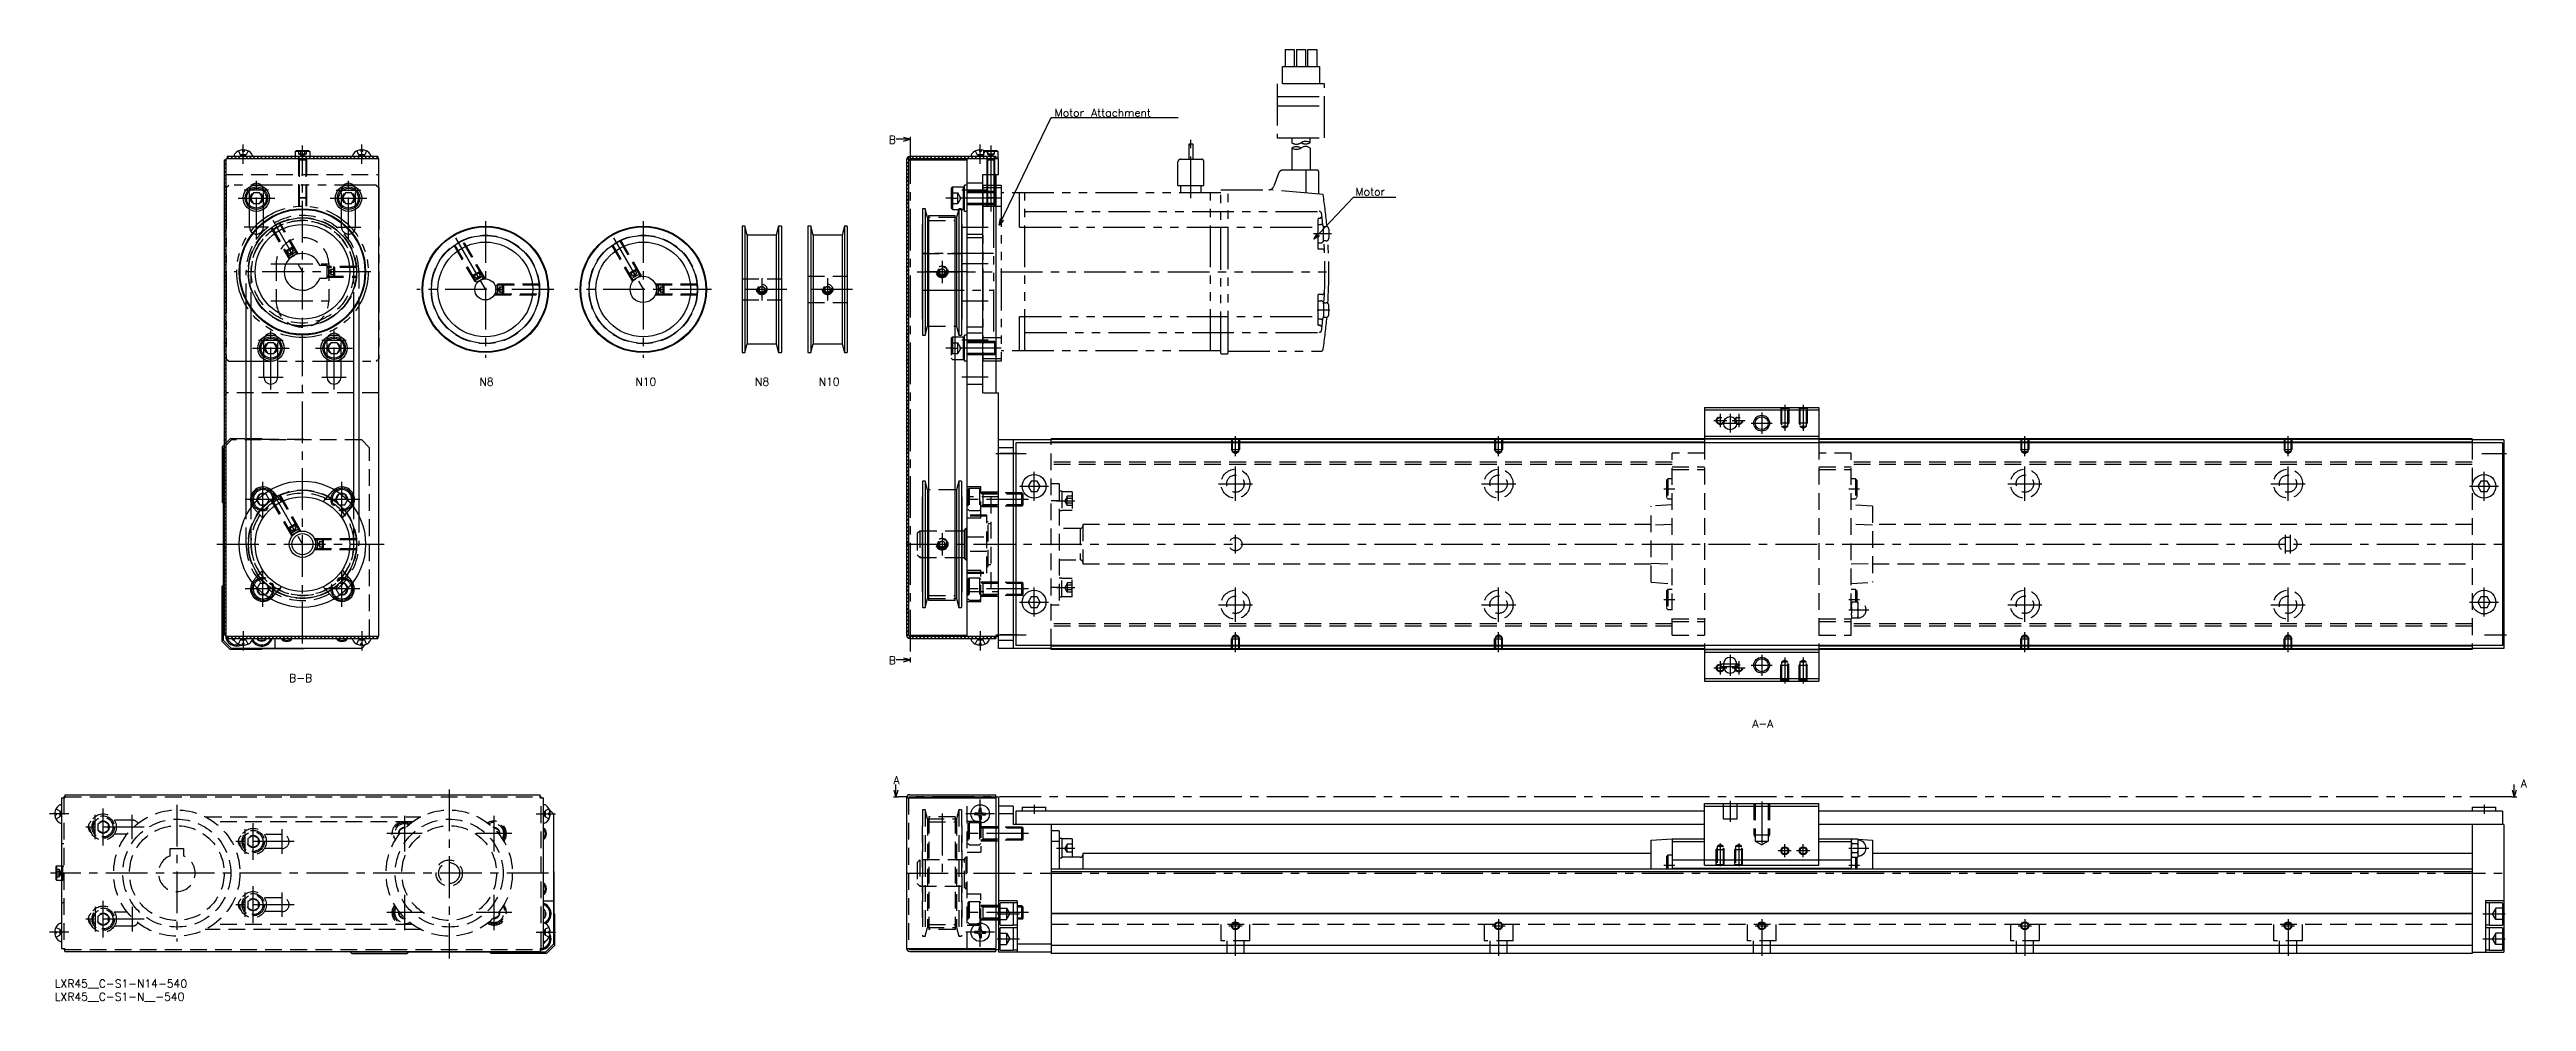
# Model space of a CAD drawing. Extents: x -2 to 939, y -8 to 353.
import ezdxf

# ---------------------------------------------------------------- set-up
doc = ezdxf.new("R2010")
doc.units = 0
doc.header["$LTSCALE"] = 0.5
for name, pattern in [('CENTER', [50.8, 31.75, -6.35, 6.35, -6.35]), ('DASHED', [19.05, 12.7, -6.35]), ('PHANTOM', [63.5, 31.75, -6.35, 6.35, -6.35, 6.35, -6.35])]:
    doc.linetypes.add(name, pattern=pattern)
for name, color, linetype in [('MSM_CENTER', 1, 'CENTER'), ('MSM_CONTINUOUS', 7, 'CONTINUOUS'), ('MSM_DASHED', 4, 'DASHED'), ('MSM_IMAGINARY', 6, 'PHANTOM'), ('MSM_NARROW', 5, 'CONTINUOUS'), ('MSM_PART_NUMBER', 7, 'CONTINUOUS')]:
    doc.layers.add(name, color=color, linetype=linetype)
doc.styles.get("Standard").update_dxf_attribs({"font": 'txt.shx', "height": 3, "bigfont": 'bigfont.shx'})

msp = doc.modelspace()

# ---------------------------------------------------------------- texts
at = {"layer": 'MSM_PART_NUMBER'}
for s, p in [('Motor Attachment', (379.94, 327.99)), ('B', (316.94, 317.71)), ('Motor', (494.29, 297.99)), ('B', (316.94, 119.85)), ('B-B', (89.06, 113.11)), ('A-A', (645.09, 95.78)), ('A', (318.67, 74.3)), ('A', (937.1, 73.08)), ('LXR45__C-S1-N14-540', (0, -3)), ('LXR45__C-S1-N__-540', (0, -8))]:
    msp.add_text(s, height=3, dxfattribs=at).set_placement(p)

# ---------------------------------------------------------------- blocks, each defined once
blk = doc.blocks.new('*U3')
at = {"layer": 'MSM_PART_NUMBER'}
blk.add_text('N8', height=3, dxfattribs=at).set_placement((266.06, 225.73))
blk = doc.blocks.new('*U4')
at = {"layer": 'MSM_PART_NUMBER'}
blk.add_text('N10', height=3, dxfattribs=at).set_placement((290.29, 225.73))
blk = doc.blocks.new('*U5')
at = {"layer": 'MSM_PART_NUMBER'}
blk.add_text('N8', height=3, dxfattribs=at).set_placement((161.35, 225.73))
blk = doc.blocks.new('*U6')
at = {"layer": 'MSM_PART_NUMBER'}
blk.add_text('N10', height=3, dxfattribs=at).set_placement((220.62, 225.73))

# ---------------------------------------------------------------- linework, layer by layer
at = {"layer": 'MSM_CENTER'}
for p, q in [((71.62, 310), (71.62, 317.37)), ((94.12, 127.7), (94.12, 317)), ((116.62, 310), (116.62, 317.37)), ((325.07, 318.37), (325.07, 122.5)), ((351.67, 310), (351.67, 317.37)), ((355.67, 317), (355.67, 295)), ((76.62, 281.35), (76.62, 304.65)), ((111.62, 281.35), (111.62, 304.65)), ((69.62, 297), (83.62, 297)), ((81.27, 300), (71.97, 300)), ((104.62, 297), (118.62, 297)), ((106.97, 300), (116.27, 300)), ((359.67, 297), (338.67, 297)), ((354.67, 300), (344.67, 300)), ((81.27, 286), (71.97, 286)), ((82.8, 288.59), (95.12, 267.27)), ((106.97, 286), (116.27, 286)), ((163.62, 288.32), (163.62, 236.32)), ((223.62, 288.32), (223.62, 236.32)), ((344.67, 286), (354.67, 286)), ((152.3, 281.91), (164.62, 260.58)), ((212.3, 281.91), (224.62, 260.58)), ((337.17, 273.25), (337.17, 264.75)), ((120.12, 269), (68.12, 269)), ((82.12, 272), (106.12, 272)), ((268.67, 266.57), (268.67, 258.07)), ((293.67, 266.57), (293.67, 258.07)), ((346.67, 269), (327.67, 269)), ((354.67, 272), (344.67, 272)), ((82.12, 258), (106.12, 258)), ((189.62, 262.32), (137.62, 262.32)), ((249.62, 262.32), (197.62, 262.32)), ((278.17, 262.32), (259.17, 262.32)), ((303.17, 262.32), (284.17, 262.32)), ((344.67, 258), (354.67, 258)), ((82.12, 224.35), (82.12, 247.65)), ((106.12, 224.35), (106.12, 247.65)), ((75.12, 240), (89.12, 240)), ((77.47, 243), (86.77, 243)), ((99.12, 240), (113.12, 240)), ((101.47, 243), (110.77, 243)), ((359.67, 240), (338.67, 240)), ((354.67, 243), (344.67, 243)), ((77.47, 229), (86.77, 229)), ((101.47, 229), (110.77, 229)), ((354.67, 229), (344.67, 229)), ((657.42, 218.5), (657.42, 208.59)), ((664.42, 218.5), (664.42, 208.59)), ((630.42, 212.5), (635.42, 212.5)), ((632.92, 215), (632.92, 210)), ((633.17, 211.5), (640.17, 211.5)), ((636.67, 215), (636.67, 208)), ((637.42, 212.5), (642.42, 212.5)), ((639.92, 215), (639.92, 210)), ((644.67, 211.5), (652.67, 211.5)), ((648.67, 215.5), (648.67, 207.5)), ((357.67, 200), (369.17, 200)), ((448.67, 198.99), (448.67, 206.5)), ((548.67, 198.99), (548.67, 206.5)), ((748.67, 198.99), (748.67, 206.5)), ((848.67, 198.99), (848.67, 206.5)), ((922.34, 200), (931.67, 200)), ((79.12, 175.75), (79.12, 189.25)), ((109.12, 175.75), (109.12, 189.25)), ((372.17, 182), (372.17, 193)), ((442.17, 188.5), (455.17, 188.5)), ((448.67, 182), (448.67, 195)), ((542.17, 188.5), (555.17, 188.5)), ((548.67, 182), (548.67, 195)), ((742.17, 188.5), (755.17, 188.5)), ((748.67, 182), (748.67, 195)), ((842.17, 188.5), (855.17, 188.5)), ((848.67, 182), (848.67, 195)), ((923.17, 182), (923.17, 193)), ((85.87, 182.5), (72.37, 182.5)), ((82.8, 185.09), (95.12, 163.77)), ((115.87, 182.5), (102.37, 182.5)), ((369.97, 182.5), (344.67, 182.5)), ((366.67, 187.5), (377.67, 187.5)), ((380.67, 181.95), (387.67, 181.95)), ((611.52, 186.5), (615.62, 186.5)), ((681.72, 186.5), (685.82, 186.5)), ((917.67, 187.5), (928.67, 187.5)), ((337.17, 169.75), (337.17, 161.25)), ((61.62, 165.5), (125.12, 165.5)), ((323.67, 165.5), (932.67, 165.5)), ((448.67, 162), (448.67, 169)), ((847.67, 162), (847.67, 169)), ((849.67, 162), (849.67, 169)), ((79.12, 141.75), (79.12, 155.25)), ((109.12, 141.75), (109.12, 155.25)), ((85.87, 148.5), (72.37, 148.5)), ((115.87, 148.5), (102.37, 148.5)), ((369.97, 148.5), (344.67, 148.5)), ((366.67, 143.5), (377.67, 143.5)), ((372.17, 138), (372.17, 149)), ((380.67, 149.05), (387.67, 149.05)), ((442.17, 142.5), (455.17, 142.5)), ((448.67, 136), (448.67, 149)), ((542.17, 142.5), (555.17, 142.5)), ((548.67, 136), (548.67, 149)), ((611.52, 144.5), (615.62, 144.5)), ((681.72, 144.5), (685.82, 144.5)), ((742.17, 142.5), (755.17, 142.5)), ((748.67, 136), (748.67, 149)), ((842.17, 142.5), (855.17, 142.5)), ((848.67, 136), (848.67, 149)), ((917.67, 143.5), (928.67, 143.5)), ((923.17, 138), (923.17, 149)), ((71.62, 132.5), (71.62, 125.13)), ((116.62, 132.5), (116.62, 125.13)), ((351.67, 132.5), (351.67, 125.13)), ((448.67, 124.5), (448.67, 132.01)), ((548.67, 124.5), (548.67, 132.01)), ((681.72, 140.5), (689.32, 140.5)), ((748.67, 124.5), (748.67, 132.01)), ((848.67, 124.5), (848.67, 132.01)), ((357.67, 131), (369.17, 131)), ((636.67, 123.5), (636.67, 115.5)), ((648.67, 123.5), (648.67, 115.5)), ((657.42, 122.41), (657.42, 112.5)), ((664.42, 122.41), (664.42, 112.5)), ((923.34, 131), (931.67, 131)), ((630.42, 118.5), (635.42, 118.5)), ((632.92, 121), (632.92, 116)), ((633.17, 120), (640.17, 120)), ((633.17, 119), (640.17, 119)), ((637.42, 118.5), (642.42, 118.5)), ((639.92, 121), (639.92, 116)), ((644.67, 119.5), (652.67, 119.5)), ((46.37, 66.5), (46.37, 14.5)), ((149.87, 72.3), (149.87, 8)), ((933.67, 69.5), (320.67, 69.5)), ((351.67, 57.5), (351.67, 68.5)), ((372.17, 66.5), (372.17, 63)), ((636.67, 68), (636.67, 60)), ((648.67, 67.76), (648.67, 50.18)), ((923.17, 66.5), (923.17, 63)), ((5.37, 63), (-2, 63)), ((34.02, 58), (10.72, 58)), ((15.37, 53.35), (15.37, 62.65)), ((18.37, 51), (18.37, 65)), ((29.37, 53.35), (29.37, 62.65)), ((72.37, 47.85), (72.37, 57.15)), ((75.37, 45.5), (75.37, 59.5)), ((86.37, 47.85), (86.37, 57.15)), ((132.87, 62.25), (132.87, 48.75)), ((166.87, 62.25), (166.87, 48.75)), ((182.87, 63), (190.23, 63)), ((337.17, 63.12), (337.17, 38.5)), ((357.17, 63), (346.17, 63)), ((91.02, 52.5), (67.72, 52.5)), ((139.62, 55.5), (126.12, 55.5)), ((173.62, 55.5), (160.12, 55.5)), ((369.97, 55.5), (344.67, 55.5)), ((380.67, 50), (387.67, 50)), ((632.92, 51.81), (632.92, 43.1)), ((639.92, 51.81), (639.92, 43.1)), ((659.92, 49), (654.92, 49)), ((657.42, 46.5), (657.42, 51.5)), ((666.92, 49), (661.92, 49)), ((664.42, 46.5), (664.42, 51.5)), ((681.72, 50), (689.32, 50)), ((187.67, 40.5), (-1.63, 40.5)), ((323.67, 40.5), (932.67, 40.5)), ((611.52, 43.5), (615.62, 43.5)), ((681.72, 43.5), (685.82, 43.5)), ((18.37, 16), (18.37, 30)), ((91.02, 28.5), (67.72, 28.5)), ((72.37, 23.85), (72.37, 33.15)), ((75.37, 21.5), (75.37, 35.5)), ((86.37, 23.85), (86.37, 33.15)), ((132.87, 32.25), (132.87, 18.75)), ((166.87, 32.25), (166.87, 18.75)), ((34.02, 23), (10.72, 23)), ((15.37, 27.65), (15.37, 18.35)), ((29.37, 27.65), (29.37, 18.35)), ((139.62, 25.5), (126.12, 25.5)), ((173.62, 25.5), (160.12, 25.5)), ((369.97, 25.5), (344.67, 25.5)), ((351.67, 12.5), (351.67, 23.5)), ((358.17, 25), (366.67, 25)), ((446.17, 20.5), (451.17, 20.5)), ((448.67, 9), (448.67, 23)), ((546.17, 20.5), (551.17, 20.5)), ((548.67, 23), (548.67, 9)), ((646.17, 20.5), (651.17, 20.5)), ((648.67, 23), (648.67, 9)), ((746.17, 20.5), (751.17, 20.5)), ((748.67, 23), (748.67, 9)), ((846.17, 20.5), (851.17, 20.5)), ((848.67, 23), (848.67, 9)), ((922.67, 25), (931.17, 25)), ((5.37, 18), (-2, 18)), ((182.87, 18), (190.23, 18)), ((357.17, 18), (346.17, 18)), ((358.17, 15.5), (366.67, 15.5)), ((922.67, 15.5), (931.17, 15.5))]:
    msp.add_line(p, q, dxfattribs=at)
at = {"layer": 'MSM_CONTINUOUS'}
for p, q in [((325.07, 320.37), (325.07, 318.37)), ((64.32, 311.6), (64.32, 130.9)), ((64.32, 311.6), (65.12, 311.6)), ((65.12, 130.5), (65.12, 312)), ((123.12, 312), (65.12, 312)), ((122.72, 312.8), (65.52, 312.8)), ((65.52, 312.8), (65.52, 312)), ((68.15, 313.16), (68.12, 312.8)), ((71.29, 315.29), (71.31, 314.8)), ((71.93, 314.8), (71.31, 314.8)), ((71.95, 315.29), (71.93, 314.8)), ((75.08, 313.16), (75.12, 312.8)), ((91.37, 314.7), (91.67, 315)), ((91.37, 314.7), (91.37, 312.8)), ((96.87, 314.7), (91.37, 314.7)), ((96.57, 315), (91.67, 315)), ((96.57, 315), (96.87, 314.7)), ((96.87, 314.7), (96.87, 312.8)), ((113.15, 313.16), (113.12, 312.8)), ((116.29, 315.29), (116.31, 314.8)), ((116.93, 314.8), (116.31, 314.8)), ((116.95, 315.29), (116.93, 314.8)), ((120.08, 313.16), (120.12, 312.8)), ((122.72, 312.8), (122.72, 312)), ((123.12, 130.5), (123.12, 312)), ((323.67, 311.6), (323.67, 130.9)), ((324.47, 311.6), (324.47, 130.9)), ((324.47, 311.6), (346.67, 311.6)), ((357.67, 312.8), (324.87, 312.8)), ((358.67, 312), (324.87, 312)), ((346.67, 130.5), (346.67, 312)), ((348.2, 313.16), (348.17, 312.8)), ((351.34, 315.29), (351.36, 314.8)), ((351.98, 314.8), (351.36, 314.8)), ((352, 315.29), (351.98, 314.8)), ((358.12, 315), (353.41, 315)), ((358.42, 314.7), (353.93, 314.7)), ((355.13, 313.16), (355.17, 312.8)), ((357.67, 312.8), (357.67, 312)), ((357.67, 312.3), (358.42, 312.3)), ((358.12, 315), (358.42, 314.7)), ((358.12, 312), (358.42, 312.3)), ((358.42, 314.7), (358.42, 312.3)), ((358.67, 306), (358.67, 312)), ((341.17, 301.25), (340.67, 300.75)), ((341.17, 301.25), (341.17, 292.75)), ((341.17, 301.25), (345.17, 301.25)), ((345.17, 301.25), (345.17, 292.75)), ((345.17, 301.25), (345.67, 300.75)), ((345.67, 292), (345.67, 302)), ((346.67, 302), (345.67, 302)), ((352.67, 223), (352.67, 306)), ((352.67, 306), (358.67, 306)), ((354.17, 306), (354.17, 299.5)), ((357.17, 306), (357.17, 299.5)), ((357.67, 306), (357.67, 223)), ((73.97, 286), (73.97, 292.76)), ((75.46, 299), (74.31, 297)), ((74.31, 297), (75.46, 295)), ((77.77, 299), (75.46, 299)), ((75.46, 295), (77.77, 295)), ((78.93, 297), (77.77, 299)), ((77.77, 295), (78.93, 297)), ((79.27, 287.85), (79.27, 292.76)), ((108.97, 287.85), (108.97, 292.76)), ((110.46, 299), (109.31, 297)), ((109.31, 297), (110.46, 295)), ((112.77, 299), (110.46, 299)), ((110.46, 295), (112.77, 295)), ((113.93, 297), (112.77, 299)), ((112.77, 295), (113.93, 297)), ((114.27, 286), (114.27, 292.76)), ((329.73, 293), (329.73, 245)), ((330.76, 293), (329.73, 293)), ((330.76, 293), (330.76, 245)), ((331.67, 289.62), (330.76, 293)), ((340.67, 300.75), (340.67, 293.25)), ((341.17, 292.75), (340.67, 293.25)), ((341.17, 292.75), (343.5, 292.75)), ((343.57, 293), (342.67, 289.62)), ((343.57, 293), (343.57, 245)), ((344.61, 293), (343.57, 293)), ((344.61, 293), (344.61, 245)), ((344.61, 292.75), (345.17, 292.75)), ((345.17, 292.75), (345.67, 293.25)), ((346.67, 292), (345.67, 292)), ((357.23, 299.5), (352.67, 299.5)), ((357.23, 294.5), (352.67, 294.5)), ((357.23, 294.5), (357.23, 299.5)), ((357.67, 299.07), (357.23, 299.5)), ((357.23, 294.5), (357.67, 294.93)), ((261.23, 286.32), (261.23, 238.32)), ((262.26, 286.32), (261.23, 286.32)), ((262.26, 286.32), (262.26, 238.32)), ((263.17, 282.94), (262.26, 286.32)), ((263.17, 282.94), (263.17, 241.69)), ((274.17, 282.94), (263.17, 282.94)), ((275.07, 286.32), (274.17, 282.94)), ((274.17, 282.94), (274.17, 241.69)), ((275.07, 286.32), (275.07, 238.32)), ((276.11, 286.32), (275.07, 286.32)), ((276.11, 286.32), (276.11, 238.32)), ((286.23, 286.32), (286.23, 238.32)), ((287.26, 286.32), (286.23, 286.32)), ((287.26, 286.32), (287.26, 238.32)), ((288.17, 282.94), (287.26, 286.32)), ((288.17, 282.94), (288.17, 241.69)), ((299.17, 282.94), (288.17, 282.94)), ((300.07, 286.32), (299.17, 282.94)), ((299.17, 282.94), (299.17, 241.69)), ((300.07, 286.32), (300.07, 238.32)), ((301.11, 286.32), (300.07, 286.32)), ((301.11, 286.32), (301.11, 238.32)), ((329.67, 287), (329.67, 251)), ((329.73, 287), (329.67, 287)), ((331.67, 289.62), (331.67, 248.37)), ((332.17, 289.62), (331.67, 289.62)), ((332.17, 144.07), (332.17, 290.43)), ((332.17, 290.43), (342.17, 290.43)), ((342.17, 144.07), (342.17, 290.43)), ((342.67, 289.62), (342.17, 289.62)), ((342.67, 289.62), (342.67, 248.37)), ((344.67, 287), (344.61, 287)), ((344.67, 287), (344.67, 251)), ((261.17, 280.32), (261.17, 244.32)), ((261.23, 280.32), (261.17, 280.32)), ((276.17, 280.32), (276.11, 280.32)), ((276.17, 280.32), (276.17, 244.32)), ((286.17, 280.32), (286.17, 244.32)), ((286.23, 280.32), (286.17, 280.32)), ((301.17, 280.32), (301.11, 280.32)), ((301.17, 280.32), (301.17, 244.32)), ((100.65, 271.5), (103.42, 271.5)), ((103.42, 266.5), (100.65, 266.5)), ((103.42, 271.5), (103.42, 266.5)), ((72.69, 176.31), (72.69, 258.19)), ((74.63, 179.51), (74.63, 254.99)), ((113.6, 179.51), (113.6, 254.99)), ((115.54, 258.19), (115.54, 176.31)), ((329.67, 251), (329.73, 251)), ((329.73, 245), (330.76, 245)), ((330.76, 245), (331.67, 248.37)), ((331.67, 248.37), (332.17, 248.37)), ((342.17, 248.37), (342.67, 248.37)), ((342.67, 248.37), (343.57, 245)), ((343.57, 245), (344.61, 245)), ((344.61, 251), (344.67, 251)), ((345.67, 235), (345.67, 245)), ((346.67, 245), (345.67, 245)), ((79.47, 229), (79.47, 235.76)), ((80.96, 242), (79.81, 240)), ((79.81, 240), (80.96, 238)), ((83.27, 242), (80.96, 242)), ((80.96, 238), (83.27, 238)), ((84.43, 240), (83.27, 242)), ((83.27, 238), (84.43, 240)), ((84.77, 229), (84.77, 235.76)), ((103.47, 229), (103.47, 235.76)), ((104.96, 242), (103.81, 240)), ((103.81, 240), (104.96, 238)), ((107.27, 242), (104.96, 242)), ((104.96, 238), (107.27, 238)), ((108.43, 240), (107.27, 242)), ((107.27, 238), (108.43, 240)), ((108.77, 229), (108.77, 235.76)), ((261.17, 244.32), (261.23, 244.32)), ((261.23, 238.32), (262.26, 238.32)), ((262.26, 238.32), (263.17, 241.69)), ((263.17, 241.69), (274.17, 241.69)), ((274.17, 241.69), (275.07, 238.32)), ((275.07, 238.32), (276.11, 238.32)), ((276.11, 244.32), (276.17, 244.32)), ((286.17, 244.32), (286.23, 244.32)), ((286.23, 238.32), (287.26, 238.32)), ((287.26, 238.32), (288.17, 241.69)), ((288.17, 241.69), (299.17, 241.69)), ((299.17, 241.69), (300.07, 238.32)), ((300.07, 238.32), (301.11, 238.32)), ((301.11, 244.32), (301.17, 244.32)), ((342.17, 244.25), (345.17, 244.25)), ((342.17, 235.75), (345.17, 235.75)), ((345.17, 244.25), (345.17, 235.75)), ((345.17, 244.25), (345.67, 243.75)), ((345.17, 235.75), (345.67, 236.25)), ((357.23, 242.5), (352.67, 242.5)), ((357.23, 237.5), (352.67, 237.5)), ((357.67, 242.07), (357.23, 242.5)), ((357.23, 237.5), (357.23, 242.5)), ((357.23, 237.5), (357.67, 237.93)), ((346.67, 235), (345.67, 235)), ((352.67, 223), (358.67, 223)), ((358.67, 125.9), (358.67, 223)), ((626.92, 217.5), (626.92, 204)), ((626.92, 217.5), (670.42, 217.5)), ((626.92, 216.5), (670.42, 216.5)), ((670.42, 217.5), (670.42, 204)), ((63.62, 202.5), (64.32, 203.2)), ((63.62, 202.5), (63.62, 181.5)), ((64.32, 202.3), (64.12, 202.1)), ((64.12, 128.9), (64.12, 202.1)), ((378.67, 205.1), (358.67, 205.1)), ((364.17, 202.1), (358.67, 202.1)), ((364.17, 205.1), (364.17, 125.9)), ((365.17, 204), (365.17, 127)), ((930.17, 204), (365.17, 204)), ((378.67, 204), (378.67, 205.5)), ((918.67, 205.5), (378.67, 205.5)), ((626.92, 205.3), (378.67, 205.3)), ((626.92, 204.3), (378.67, 204.3)), ((626.92, 206.5), (670.42, 206.5)), ((626.92, 205.5), (670.42, 205.5)), ((918.67, 205.3), (670.42, 205.3)), ((918.67, 204.3), (670.42, 204.3)), ((918.67, 205.5), (918.67, 204)), ((930.67, 205.1), (918.67, 205.1)), ((930.17, 204), (930.17, 127)), ((930.67, 205.1), (930.67, 125.9)), ((64.12, 195), (64.32, 195)), ((329.73, 189.5), (329.73, 141.5)), ((330.76, 189.5), (329.73, 189.5)), ((330.76, 189.5), (330.76, 141.5)), ((331.67, 186.12), (330.76, 189.5)), ((343.57, 189.5), (342.67, 186.12)), ((343.57, 189.5), (343.57, 141.5)), ((344.61, 189.5), (343.57, 189.5)), ((344.61, 189.5), (344.61, 141.5)), ((371.01, 189.5), (369.86, 187.5)), ((373.32, 189.5), (371.01, 189.5)), ((374.48, 187.5), (373.32, 189.5)), ((922.01, 189.5), (920.86, 187.5)), ((924.32, 189.5), (922.01, 189.5)), ((925.48, 187.5), (924.32, 189.5)), ((63.62, 181.5), (64.12, 181)), ((77.96, 184.5), (76.81, 182.5)), ((76.81, 182.5), (76.94, 182.26)), ((79.45, 184.5), (77.96, 184.5)), ((110.27, 184.5), (108.78, 184.5)), ((111.43, 182.5), (110.27, 184.5)), ((111.29, 182.26), (111.43, 182.5)), ((329.67, 183.5), (329.67, 147.5)), ((329.73, 183.5), (329.67, 183.5)), ((331.67, 186.12), (331.67, 144.87)), ((332.17, 186.12), (331.67, 186.12)), ((342.67, 186.12), (342.17, 186.12)), ((342.67, 186.12), (342.67, 144.87)), ((344.67, 183.5), (344.61, 183.5)), ((344.67, 183.5), (344.67, 147.5)), ((369.86, 187.5), (371.01, 185.5)), ((371.01, 185.5), (373.32, 185.5)), ((373.32, 185.5), (374.48, 187.5)), ((920.86, 187.5), (922.01, 185.5)), ((922.01, 185.5), (924.32, 185.5)), ((924.32, 185.5), (925.48, 187.5)), ((345.67, 170.5), (344.67, 170.5)), ((346.17, 171.5), (345.67, 171)), ((345.67, 160), (345.67, 171)), ((346.17, 171.5), (346.17, 159.5)), ((346.67, 171.5), (346.17, 171.5)), ((344.67, 160.5), (345.67, 160.5)), ((345.67, 160), (346.17, 159.5)), ((346.17, 159.5), (346.67, 159.5)), ((63.62, 149.5), (64.12, 150)), ((63.62, 128.5), (63.62, 149.5)), ((76.94, 148.74), (76.81, 148.5)), ((76.81, 148.5), (77.96, 146.5)), ((77.96, 146.5), (79.45, 146.5)), ((108.78, 146.5), (110.27, 146.5)), ((110.27, 146.5), (111.43, 148.5)), ((111.43, 148.5), (111.29, 148.74)), ((329.67, 147.5), (329.73, 147.5)), ((329.73, 141.5), (330.76, 141.5)), ((330.76, 141.5), (331.67, 144.87)), ((331.67, 144.87), (332.17, 144.87)), ((342.17, 144.07), (332.17, 144.07)), ((342.67, 144.87), (342.17, 144.87)), ((342.67, 144.87), (343.57, 141.5)), ((343.57, 141.5), (344.61, 141.5)), ((344.61, 147.5), (344.67, 147.5)), ((371.01, 145.5), (369.86, 143.5)), ((369.86, 143.5), (371.01, 141.5)), ((373.32, 145.5), (371.01, 145.5)), ((371.01, 141.5), (373.32, 141.5)), ((374.48, 143.5), (373.32, 145.5)), ((373.32, 141.5), (374.48, 143.5)), ((922.01, 145.5), (920.86, 143.5)), ((920.86, 143.5), (922.01, 141.5)), ((924.32, 145.5), (922.01, 145.5)), ((922.01, 141.5), (924.32, 141.5)), ((925.48, 143.5), (924.32, 145.5)), ((924.32, 141.5), (925.48, 143.5)), ((64.12, 136), (64.32, 136)), ((63.62, 128.5), (66.62, 125.5)), ((64.12, 128.9), (67.12, 125.9)), ((65.12, 130.9), (64.32, 130.9)), ((65.12, 130.5), (123.12, 130.5)), ((65.52, 130.5), (65.52, 129.7)), ((65.52, 129.7), (122.72, 129.7)), ((78.62, 125.5), (66.62, 125.5)), ((116.62, 125.9), (67.12, 125.9)), ((67.56, 129.7), (67.96, 129)), ((67.96, 129), (68.23, 129)), ((68.15, 129.34), (68.12, 129.7)), ((71.29, 127.21), (71.31, 127.7)), ((71.93, 127.7), (71.31, 127.7)), ((71.95, 127.21), (71.93, 127.7)), ((75.08, 129.34), (75.12, 129.7)), ((77.06, 129.7), (77.46, 129)), ((77.46, 129), (79.77, 129)), ((78.82, 125.7), (78.62, 125.5)), ((94.62, 125.7), (78.82, 125.7)), ((79.77, 129), (80.17, 129.7)), ((83.62, 129.7), (83.62, 125.9)), ((94.62, 125.7), (94.82, 125.9)), ((113.15, 129.34), (113.12, 129.7)), ((116.29, 127.21), (116.31, 127.7)), ((116.93, 127.7), (116.31, 127.7)), ((118.1, 127.39), (116.62, 125.9)), ((116.95, 127.21), (116.93, 127.7)), ((120.08, 129.34), (120.12, 129.7)), ((122.72, 130.5), (122.72, 129.7)), ((324.47, 130.9), (346.67, 130.9)), ((324.87, 130.5), (358.67, 130.5)), ((324.87, 129.7), (357.67, 129.7)), ((325.07, 122.5), (325.07, 120.5)), ((348.2, 129.34), (348.17, 129.7)), ((351.34, 127.21), (351.36, 127.7)), ((351.98, 127.7), (351.36, 127.7)), ((352, 127.21), (351.98, 127.7)), ((355.13, 129.34), (355.17, 129.7)), ((357.67, 130.5), (357.67, 129.7)), ((364.17, 128.9), (358.67, 128.9)), ((378.67, 125.9), (358.67, 125.9)), ((930.17, 127), (365.17, 127)), ((378.67, 125.5), (378.67, 127)), ((626.92, 126.7), (378.67, 126.7)), ((626.92, 125.7), (378.67, 125.7)), ((918.67, 125.5), (378.67, 125.5)), ((626.92, 127), (626.92, 113.5)), ((626.92, 125.5), (670.42, 125.5)), ((626.92, 124.5), (670.42, 124.5)), ((670.42, 127), (670.42, 113.5)), ((918.67, 126.7), (670.42, 126.7)), ((918.67, 125.7), (670.42, 125.7)), ((918.67, 127), (918.67, 125.5)), ((930.67, 125.9), (918.67, 125.9)), ((626.92, 114.5), (670.42, 114.5)), ((626.92, 113.5), (670.42, 113.5)), ((634.17, 120), (634.17, 119)), ((639.17, 119), (639.17, 120)), ((2.2, 66.47), (2.57, 66.5)), ((2.57, 69.1), (2.57, 11.9)), ((2.57, 69.1), (3.77, 69.1)), ((3.37, 69.5), (3.37, 69.1)), ((3.77, 69.5), (3.37, 69.5)), ((3.77, 70.3), (184.47, 70.3)), ((3.77, 70.3), (3.77, 69.1)), ((184.47, 69.1), (184.47, 70.3)), ((184.87, 69.5), (184.47, 69.5)), ((184.47, 69.1), (185.67, 69.1)), ((184.87, 69.1), (184.87, 69.5)), ((185.67, 11.9), (185.67, 69.1)), ((186.03, 66.47), (185.67, 66.5)), ((318.67, 69.5), (320.67, 69.5)), ((319.67, 69.5), (319, 72)), ((319.67, 69.5), (319.67, 74.23)), ((320.34, 72), (319.67, 69.5)), ((323.67, 69.1), (323.67, 11.9)), ((323.67, 69.1), (357.67, 69.1)), ((324.87, 70.3), (357.67, 70.3)), ((324.87, 69.5), (358.67, 69.5)), ((346.67, 69.1), (346.67, 69.5)), ((357.67, 69.5), (357.67, 70.3)), ((357.67, 69.1), (357.67, 11.9)), ((358.67, 69.5), (358.67, 10.5)), ((364.17, 66), (358.67, 66)), ((364.17, 66), (364.17, 59)), ((626.92, 67), (670.42, 67)), ((626.92, 43.5), (626.92, 67)), ((626.92, 66), (670.42, 66)), ((670.42, 43.5), (670.42, 67)), ((933.67, 69.5), (935.67, 69.5)), ((934.67, 69.5), (934, 72)), ((934.67, 69.5), (934.67, 74.23)), ((935.34, 72), (934.67, 69.5)), ((0.07, 63.33), (0.56, 63.31)), ((0.07, 62.67), (0.56, 62.69)), ((0.56, 63.31), (0.56, 62.69)), ((2.2, 59.53), (2.57, 59.5)), ((186.03, 59.53), (185.67, 59.5)), ((188.16, 63.33), (187.67, 63.31)), ((187.67, 63.31), (187.67, 62.69)), ((188.16, 62.67), (187.67, 62.69)), ((187.98, 64.49), (189.47, 63)), ((189.47, 63), (189.47, 13.5)), ((350.74, 63.33), (349.59, 63.31)), ((350.74, 62.67), (349.59, 62.69)), ((350.74, 63.33), (351.15, 63.52)), ((350.74, 62.67), (351.15, 62.48)), ((351.34, 63.92), (351.15, 63.52)), ((351.34, 62.08), (351.15, 62.48)), ((351.34, 63.92), (351.36, 65.08)), ((351.34, 62.08), (351.36, 60.92)), ((352, 63.92), (351.98, 65.08)), ((352, 62.08), (351.98, 60.92)), ((352, 63.92), (352.19, 63.52)), ((352, 62.08), (352.19, 62.48)), ((352.59, 63.33), (352.19, 63.52)), ((352.59, 62.67), (352.19, 62.48)), ((352.59, 63.33), (353.74, 63.31)), ((352.59, 62.67), (353.74, 62.69)), ((364.17, 63), (358.67, 63)), ((626.92, 59), (364.17, 59)), ((365.17, 64), (365.17, 59)), ((626.92, 64), (365.17, 64)), ((367.67, 65.5), (367.67, 64)), ((367.67, 65.5), (376.67, 65.5)), ((376.67, 64), (376.67, 65.5)), ((378.67, 59), (378.67, 10)), ((381.67, 56.5), (378.67, 56.5)), ((381.67, 56.5), (381.67, 42)), ((930.17, 64), (670.42, 64)), ((930.67, 59), (670.42, 59)), ((918.67, 65.5), (918.67, 64)), ((918.67, 65.5), (927.67, 65.5)), ((918.67, 59), (918.67, 10)), ((927.67, 64), (927.67, 65.5)), ((930.17, 64), (930.17, 59)), ((930.67, 59), (930.67, 10.5)), ((381.67, 52.5), (378.67, 52.5)), ((382.67, 53.65), (381.67, 53.65)), ((382.67, 53.65), (382.67, 46.35)), ((386.67, 53.5), (382.67, 53.5)), ((386.67, 53.5), (386.67, 46.5)), ((390.67, 48), (390.67, 42)), ((606.62, 48), (390.67, 48)), ((606.62, 53), (614.62, 53.5)), ((606.62, 42), (606.62, 53)), ((613.02, 47.3), (612.52, 46.8)), ((614.62, 47.3), (613.02, 47.3)), ((613.02, 47.3), (613.02, 42)), ((614.62, 53.5), (626.92, 53.5)), ((614.62, 53.5), (614.62, 42)), ((614.62, 52.5), (626.92, 52.5)), ((670.42, 53.5), (682.72, 53.5)), ((670.42, 52.5), (682.72, 52.5)), ((682.72, 53.5), (683.29, 53.46)), ((682.72, 53.5), (682.72, 42)), ((682.84, 53.46), (682.72, 53)), ((682.72, 52.41), (682.72, 52.6)), ((682.84, 53.46), (685.19, 53.46)), ((682.84, 51.73), (685.19, 51.73)), ((682.84, 48.27), (685.19, 48.27)), ((685.32, 53), (685.19, 53.46)), ((685.22, 53.34), (690.72, 53)), ((685.32, 47), (685.32, 53)), ((690.72, 53), (690.72, 42)), ((918.67, 48), (690.72, 48)), ((0.37, 42.95), (0.67, 43.25)), ((0.37, 42.95), (0.37, 38.05)), ((0.67, 37.75), (0.37, 38.05)), ((0.67, 43.25), (0.67, 37.75)), ((0.67, 43.25), (2.57, 43.25)), ((0.67, 37.75), (2.57, 37.75)), ((189.67, 41), (189.47, 41.2)), ((189.67, 41), (189.67, 25.2)), ((918.67, 42), (378.67, 42)), ((918.67, 41), (378.67, 41)), ((381.67, 46.35), (382.67, 46.35)), ((389.67, 46.5), (382.67, 46.5)), ((612.52, 46.8), (612.52, 42)), ((614.62, 45.5), (682.72, 45.5)), ((614.62, 42.4), (682.72, 42.4)), ((626.92, 43.5), (670.42, 43.5)), ((682.72, 47), (682.84, 46.54)), ((682.84, 46.54), (685.19, 46.54)), ((684.32, 46.54), (684.32, 42)), ((684.82, 46.54), (684.82, 42)), ((685.19, 46.54), (685.32, 47)), ((185.67, 30), (189.47, 30)), ((365.67, 30), (358.67, 30)), ((359.17, 29), (359.17, 21)), ((364.17, 29.25), (359.42, 29.25)), ((364.17, 29.25), (364.17, 20.75)), ((365.67, 29.15), (364.17, 29.15)), ((365.67, 30), (365.67, 10.5)), ((923.67, 30), (923.67, 10.5)), ((930.67, 30), (923.67, 30)), ((925.17, 29.15), (923.67, 29.15)), ((925.17, 29.25), (925.17, 20.75)), ((930.17, 29.25), (925.17, 29.25)), ((930.17, 29.25), (930.17, 20.75)), ((2.2, 21.47), (2.57, 21.5)), ((186.37, 26.15), (185.67, 26.56)), ((185.67, 23.44), (186.37, 23.85)), ((186.03, 21.47), (185.67, 21.5)), ((186.37, 23.85), (186.37, 26.15)), ((189.67, 25.2), (189.87, 25)), ((189.87, 25), (189.87, 13)), ((351.34, 18.92), (351.15, 18.52)), ((351.34, 18.92), (351.36, 20.08)), ((352, 18.92), (351.98, 20.08)), ((352, 18.92), (352.19, 18.52)), ((359.17, 19.5), (359.17, 11.5)), ((359.42, 20.75), (364.17, 20.75)), ((364.17, 19.75), (359.42, 19.75)), ((364.17, 20.85), (365.67, 20.85)), ((364.17, 19.75), (364.17, 11.25)), ((365.67, 19.65), (364.17, 19.65)), ((918.67, 25.2), (378.67, 25.2)), ((918.67, 25), (378.67, 25)), ((923.67, 20.85), (925.17, 20.85)), ((925.17, 19.65), (923.67, 19.65)), ((925.17, 20.75), (930.17, 20.75)), ((930.17, 19.75), (925.17, 19.75)), ((925.17, 19.75), (925.17, 11.25)), ((930.17, 19.75), (930.17, 11.25)), ((0.07, 18.33), (0.56, 18.31)), ((0.07, 17.67), (0.56, 17.69)), ((0.56, 18.31), (0.56, 17.69)), ((2.2, 14.53), (2.57, 14.5)), ((2.57, 11.9), (3.77, 11.9)), ((3.37, 11.9), (3.37, 11.5)), ((3.77, 11.5), (3.37, 11.5)), ((3.77, 10.7), (3.77, 11.9)), ((3.77, 10.7), (184.47, 10.7)), ((112.87, 10), (112.17, 10.7)), ((112.87, 10), (133.87, 10)), ((113.07, 10.7), (113.27, 10.5)), ((186.47, 10.5), (113.27, 10.5)), ((120.37, 10.5), (120.37, 10.7)), ((133.87, 10), (134.37, 10.5)), ((165.87, 10), (165.37, 10.5)), ((186.87, 10), (165.87, 10)), ((179.37, 10.5), (179.37, 10.7)), ((184.47, 11.9), (185.67, 11.9)), ((184.47, 11.9), (184.47, 10.7)), ((184.87, 11.5), (184.47, 11.5)), ((184.87, 11.5), (184.87, 11.9)), ((186.03, 14.53), (185.67, 14.5)), ((185.67, 13.94), (186.37, 14.35)), ((186.37, 14.35), (186.37, 14.62)), ((186.47, 10.5), (189.47, 13.5)), ((186.87, 10), (189.87, 13)), ((188.16, 18.33), (187.67, 18.31)), ((187.67, 18.31), (187.67, 17.69)), ((188.16, 17.67), (187.67, 17.69)), ((323.67, 11.9), (357.67, 11.9)), ((324.87, 11.5), (358.67, 11.5)), ((324.87, 10.7), (357.67, 10.7)), ((346.67, 11.5), (346.67, 11.9)), ((350.74, 18.33), (349.59, 18.31)), ((350.74, 17.67), (349.59, 17.69)), ((350.74, 18.33), (351.15, 18.52)), ((350.74, 17.67), (351.15, 17.48)), ((351.34, 17.08), (351.15, 17.48)), ((351.34, 17.08), (351.36, 15.92)), ((352, 17.08), (351.98, 15.92)), ((352, 17.08), (352.19, 17.48)), ((352.59, 18.33), (352.19, 18.52)), ((352.59, 17.67), (352.19, 17.48)), ((352.59, 18.33), (353.74, 18.31)), ((352.59, 17.67), (353.74, 17.69)), ((357.67, 10.7), (357.67, 11.5)), ((378.67, 10.5), (358.67, 10.5)), ((359.42, 11.25), (364.17, 11.25)), ((364.17, 11.35), (365.67, 11.35)), ((378.67, 13.5), (365.67, 13.5)), ((918.67, 13), (378.67, 13)), ((918.67, 10), (378.67, 10)), ((918.67, 10.5), (930.67, 10.5)), ((923.67, 11.35), (925.17, 11.35)), ((925.17, 11.25), (930.17, 11.25))]:
    msp.add_line(p, q, dxfattribs=at)
at = {"layer": 'MSM_CONTINUOUS', "extrusion": (0, 0, -1)}
for p, q in [((325.07, 319.37), (319.71, 319.37)), ((325.07, 319.37), (322.57, 320.04)), ((322.57, 318.7), (325.07, 319.37)), ((325.07, 121.5), (319.71, 121.5)), ((325.07, 121.5), (322.57, 122.17)), ((322.57, 120.83), (325.07, 121.5))]:
    msp.add_line(p, q, dxfattribs=at)
at = {"layer": 'MSM_CONTINUOUS'}
for centre, radius in [((76.62, 297), 5), ((76.62, 297), 4.25), ((111.62, 297), 5), ((111.62, 297), 4.25), ((94.12, 269), 24), ((94.12, 269), 23.74), ((76.62, 297), 3.75), ((76.62, 297), 2.31), ((111.62, 297), 3.75), ((111.62, 297), 2.31), ((94.12, 269), 20.49), ((94.12, 269), 18), ((163.62, 262.32), 24), ((163.62, 262.32), 23.74), ((163.62, 262.32), 20.49), ((223.62, 262.32), 24), ((223.62, 262.32), 23.74), ((223.62, 262.32), 20.49), ((163.62, 262.32), 18), ((223.62, 262.32), 18), ((163.62, 262.32), 4), ((223.62, 262.32), 5), ((82.12, 240), 5), ((106.12, 240), 5), ((82.12, 240), 4.25), ((82.12, 240), 3.75), ((82.12, 240), 2.31), ((106.12, 240), 4.25), ((106.12, 240), 3.75), ((106.12, 240), 2.31), ((636.67, 211.5), 2.5), ((648.67, 211.5), 2.46), ((94.12, 165.5), 24), ((372.17, 187.5), 4.5), ((923.17, 187.5), 4.5), ((94.12, 165.5), 20.49), ((94.12, 165.5), 18), ((94.12, 165.5), 5), ((94.12, 165.5), 4), ((372.17, 143.5), 4.5), ((923.17, 143.5), 4.5), ((648.67, 119.5), 2.46), ((351.67, 63), 3.5), ((657.42, 49), 1.23), ((664.42, 49), 1.23), ((351.67, 18), 3.5), ((448.67, 20.5), 1.23), ((548.67, 20.5), 1.23), ((648.67, 20.5), 1.23), ((748.67, 20.5), 1.23), ((848.67, 20.5), 1.23)]:
    msp.add_circle(centre, radius, dxfattribs=at)
for centre, radius, start, end in [((69.24, 313.07), 1.1, 144.89056, 175), ((71.62, 311.4), 4, 97.4656, 144.89056), ((71.09, 315.06), 0.305, 49.03681, 87.9309), ((72.15, 315.06), 0.305, 92.0691, 130.96319), ((71.62, 311.4), 4, 35.10944, 82.5344), ((73.99, 313.07), 1.1, 5, 35.10944), ((114.24, 313.07), 1.1, 144.89056, 175), ((116.62, 311.4), 4, 97.4656, 144.89056), ((116.09, 315.06), 0.305, 49.03681, 87.9309), ((117.15, 315.06), 0.305, 92.0691, 130.96319), ((116.62, 311.4), 4, 35.10944, 82.5344), ((118.99, 313.07), 1.1, 5, 35.10944), ((324.87, 311.6), 1.2, 90, 180), ((324.87, 311.6), 0.4, 90, 180), ((349.29, 313.07), 1.1, 144.89056, 175), ((351.67, 311.4), 4, 97.4656, 144.89056), ((351.14, 315.06), 0.305, 49.03681, 87.9309), ((352.2, 315.06), 0.305, 92.0691, 130.96319), ((351.67, 311.4), 4, 35.10944, 82.5344), ((354.04, 313.07), 1.1, 5, 35.10944), ((76.62, 300), 2.65, 34.37609, 145.62391), ((111.62, 300), 2.65, 34.37609, 145.62391), ((76.62, 286), 2.65, 180, 237.55315), ((111.62, 286), 2.65, 302.44685, 0), ((94.12, 269), 7, 20.92483, 339.07517), ((82.12, 243), 2.65, 34.37609, 145.62391), ((106.12, 243), 2.65, 34.37609, 145.62391), ((82.12, 229), 2.65, 180, 0), ((106.12, 229), 2.65, 180, 0), ((79.12, 182.5), 4.75, 51.97443, 160.77113), ((79.12, 182.5), 4.75, 199.22887, 210.8729), ((79.12, 182.5), 4.25, 54.60302, 208.24431), ((79.12, 182.5), 3.75, 57.79875, 205.04858), ((79.12, 182.5), 2.31, 74.18555, 188.66178), ((109.12, 182.5), 4.75, 19.22887, 128.02557), ((109.12, 182.5), 4.25, 331.75569, 125.39698), ((109.12, 182.5), 3.75, 334.95142, 122.20125), ((109.12, 182.5), 2.31, 351.33822, 105.81445), ((109.12, 182.5), 4.75, 329.1271, 340.77113), ((79.12, 148.5), 4.75, 149.1271, 308.02557), ((109.12, 148.5), 4.75, 231.97443, 30.8729), ((79.12, 148.5), 4.25, 151.75569, 305.39698), ((79.12, 148.5), 3.75, 154.95142, 302.20125), ((79.12, 148.5), 2.31, 171.33822, 285.81445), ((109.12, 148.5), 4.25, 234.60302, 28.24431), ((109.12, 148.5), 3.75, 237.79875, 25.04858), ((109.12, 148.5), 2.31, 254.18555, 8.66178), ((69.12, 131), 4.25, 181.34826, 295.32815), ((69.12, 131), 3.75, 187.66226, 196.2602), ((69.12, 131), 3.75, 200.28357, 285.60824), ((69.12, 131), 2.31, 214.25773, 249.89587), ((69.24, 129.43), 1.1, 185, 215.10944), ((71.62, 131.1), 4, 215.10944, 262.5344), ((71.09, 127.44), 0.305, 272.0691, 310.96319), ((69.12, 131), 4.25, 300.78081, 308.96703), ((72.15, 127.44), 0.305, 229.03681, 267.9309), ((71.62, 131.1), 4, 277.4656, 324.89056), ((73.99, 129.43), 1.1, 324.89056, 355), ((78.62, 131), 4.25, 210.01955, 342.18874), ((78.62, 131), 3.75, 200.8987, 339.71643), ((78.62, 131), 2.31, 214.25773, 325.74227), ((88.12, 131), 2.07, 218.97128, 321.02872), ((109.12, 131), 2.07, 218.97128, 321.02872), ((114.24, 129.43), 1.1, 185, 215.10944), ((116.62, 131.1), 4, 215.10944, 262.5344), ((116.09, 127.44), 0.305, 272.0691, 310.96319), ((117.15, 127.44), 0.305, 229.03681, 267.9309), ((116.62, 131.1), 4, 277.4656, 324.89056), ((118.99, 129.43), 1.1, 324.89056, 355), ((324.87, 130.9), 1.2, 180, 270), ((324.87, 130.9), 0.4, 180, 270), ((349.29, 129.43), 1.1, 185, 215.10944), ((351.67, 131.1), 4, 215.10944, 262.5344), ((351.14, 127.44), 0.305, 272.0691, 310.96319), ((352.2, 127.44), 0.305, 229.03681, 267.9309), ((351.67, 131.1), 4, 277.4656, 324.89056), ((354.04, 129.43), 1.1, 324.89056, 355), ((636.67, 120), 2.5, 0, 180), ((636.67, 119), 2.5, 180, 0), ((3.97, 63), 4, 125.10944, 172.5344), ((2.3, 65.37), 1.1, 95, 125.10944), ((185.93, 65.37), 1.1, 54.89056, 85), ((184.27, 63), 4, 7.4656, 54.89056), ((324.87, 69.1), 1.2, 90, 180), ((324.87, 69.1), 0.4, 90, 180), ((0.3, 63.53), 0.305, 182.0691, 220.96319), ((0.3, 62.47), 0.305, 139.03681, 177.9309), ((3.97, 63), 4, 187.4656, 234.89056), ((2.3, 60.63), 1.1, 234.89056, 265), ((184.37, 55.5), 2.07, 308.97128, 51.02872), ((185.93, 60.63), 1.1, 275, 305.10944), ((184.27, 63), 4, 305.10944, 352.5344), ((187.93, 63.53), 0.305, 319.03681, 357.9309), ((187.93, 62.47), 0.305, 2.0691, 40.96319), ((351.67, 63), 2.1, 171.49109, 188.50891), ((351.67, 63), 2.1, 81.49109, 98.50891), ((351.67, 63), 2.1, 261.49109, 278.50891), ((351.67, 63), 2.1, 351.49109, 8.50891), ((389.67, 47.5), 1, 270, 0), ((686.02, 52.57), 3.31, 164.22771, 179.4294), ((686.02, 52.63), 3.31, 180.57378, 195.76911), ((695.6, 49.95), 12.89, 172.03062, 179.75617), ((696.17, 50.1), 13.46, 180.40698, 187.80623), ((686.02, 47.37), 3.31, 164.22771, 179.4294), ((686.02, 47.44), 3.31, 180.57378, 195.76911), ((682.01, 52.56), 3.31, 0.57378, 15.76911), ((682.01, 52.63), 3.31, 344.22771, 359.4294), ((672.33, 49.94), 12.98, 0.27192, 7.94129), ((671.86, 50.1), 13.46, 352.19377, 359.59302), ((682.01, 47.37), 3.31, 0.57378, 15.76911), ((682.01, 47.43), 3.31, 344.22771, 359.4294), ((685.32, 50), 3, 270, 90), ((184.37, 34.5), 2.07, 308.97128, 51.02872), ((184.37, 25), 4.25, 300.01955, 72.18874), ((184.37, 25), 3.75, 290.8987, 69.71643), ((359.42, 29), 0.25, 90, 180), ((3.97, 18), 4, 125.10944, 172.5344), ((2.3, 20.37), 1.1, 95, 125.10944), ((184.37, 25), 2.31, 304.25773, 55.74227), ((185.93, 20.37), 1.1, 54.89056, 85), ((184.27, 18), 4, 7.4656, 54.89056), ((351.67, 18), 2.1, 81.49109, 98.50891), ((359.42, 21), 0.25, 180, 270), ((359.42, 19.5), 0.25, 90, 180), ((0.3, 18.53), 0.305, 182.0691, 220.96319), ((0.3, 17.47), 0.305, 139.03681, 177.9309), ((3.97, 18), 4, 187.4656, 234.89056), ((2.3, 15.63), 1.1, 234.89056, 265), ((184.37, 15.5), 4.25, 271.34826, 25.32815), ((184.37, 15.5), 3.75, 277.66226, 286.2602), ((184.37, 15.5), 3.75, 290.28357, 15.60824), ((184.37, 15.5), 2.31, 304.25773, 339.89587), ((185.93, 15.63), 1.1, 275, 305.10944), ((184.27, 18), 4, 305.10944, 352.5344), ((184.37, 15.5), 4.25, 30.78081, 38.96703), ((187.93, 18.53), 0.305, 319.03681, 357.9309), ((187.93, 17.47), 0.305, 2.0691, 40.96319), ((324.87, 11.9), 1.2, 180, 270), ((324.87, 11.9), 0.4, 180, 270), ((351.67, 18), 2.1, 171.49109, 188.50891), ((351.67, 18), 2.1, 261.49109, 278.50891), ((351.67, 18), 2.1, 351.49109, 8.50891), ((359.42, 11.5), 0.25, 180, 270)]:
    msp.add_arc(centre, radius, start, end, dxfattribs=at)
at = {"layer": 'MSM_DASHED'}
for p, q in [((69.75, 314.94), (70.47, 313.47)), ((71.62, 312.86), (70.47, 313.47)), ((72.76, 313.47), (70.47, 313.47)), ((71.62, 312.86), (72.76, 313.47)), ((73.49, 314.94), (72.76, 313.47)), ((92.6, 311.95), (92.89, 311.46)), ((92.62, 311.9), (92.62, 297.27)), ((95.62, 311.46), (92.62, 311.46)), ((92.67, 315), (92.67, 313.7)), ((95.56, 313.7), (92.67, 313.7)), ((94.12, 312.98), (92.87, 313.7)), ((92.89, 311.46), (92.89, 297)), ((93.39, 315), (93.39, 313.7)), ((95.37, 313.7), (94.12, 312.98)), ((94.84, 315), (94.84, 313.7)), ((95.63, 311.95), (95.35, 311.46)), ((95.35, 311.46), (95.35, 297)), ((95.56, 315), (95.56, 313.7)), ((95.62, 311.9), (95.62, 297.27)), ((114.75, 314.94), (115.47, 313.47)), ((116.62, 312.86), (115.47, 313.47)), ((117.76, 313.47), (115.47, 313.47)), ((116.62, 312.86), (117.76, 313.47)), ((118.49, 314.94), (117.76, 313.47)), ((349.8, 314.94), (350.52, 313.47)), ((351.67, 312.86), (350.52, 313.47)), ((352.81, 313.47), (350.52, 313.47)), ((351.67, 312.86), (352.81, 313.47)), ((353.54, 314.94), (352.81, 313.47)), ((352.92, 314.7), (353.22, 315)), ((353.93, 314.7), (352.92, 314.7)), ((352.92, 314.7), (352.92, 312.8)), ((353.41, 315), (353.22, 315)), ((354.15, 311.95), (354.44, 311.46)), ((354.17, 311.9), (354.17, 306)), ((357.17, 311.46), (354.17, 311.46)), ((354.42, 315), (354.42, 313.7)), ((356.92, 313.7), (354.42, 313.7)), ((355.67, 312.98), (354.42, 313.7)), ((354.44, 311.46), (354.44, 306)), ((355.67, 315), (355.67, 313.7)), ((356.92, 313.7), (355.67, 312.98)), ((357.18, 311.95), (356.9, 311.46)), ((356.9, 311.46), (356.9, 306)), ((356.92, 315), (356.92, 313.7)), ((357.17, 311.9), (357.17, 306)), ((65.12, 306), (123.12, 306)), ((352.67, 302.65), (346.67, 302.65)), ((73.97, 292.76), (73.97, 300)), ((79.27, 292.76), (79.27, 300)), ((92.89, 297), (92.62, 297.27)), ((92.62, 297.27), (95.62, 297.27)), ((95.35, 297), (92.89, 297)), ((95.62, 297.27), (95.35, 297)), ((108.97, 292.76), (108.97, 300)), ((114.27, 292.76), (114.27, 300)), ((340.67, 299), (343.17, 299)), ((340.67, 297), (343.17, 297)), ((340.67, 295), (343.17, 295)), ((344.32, 297), (343.17, 299)), ((343.17, 295), (343.17, 299)), ((344.32, 297), (343.17, 295)), ((343.5, 292.75), (344.61, 292.75)), ((352.67, 299.5), (346.67, 299.5)), ((352.67, 299.07), (346.67, 299.07)), ((352.67, 294.93), (346.67, 294.93)), ((352.67, 294.5), (346.67, 294.5)), ((354.17, 299.5), (354.17, 297.27)), ((354.44, 297), (354.17, 297.27)), ((354.17, 297.27), (357.17, 297.27)), ((354.44, 299.5), (354.44, 297)), ((356.9, 297), (354.44, 297)), ((356.9, 299.5), (356.9, 297)), ((357.17, 297.27), (356.9, 297)), ((357.17, 299.5), (357.17, 297.27)), ((79.27, 286), (79.27, 287.85)), ((82.12, 285.78), (89.03, 273.81)), ((82.43, 286), (89.31, 274.09)), ((92.11, 275.71), (85.24, 287.62)), ((92.49, 275.81), (85.58, 287.78)), ((108.97, 286), (108.97, 287.85)), ((342.17, 289.62), (332.17, 289.62)), ((332.17, 288.49), (342.17, 288.49)), ((346.67, 283.35), (352.67, 283.35)), ((91.06, 278.29), (87.6, 276.29)), ((87.76, 276.88), (87.6, 276.29)), ((90.48, 278.45), (87.76, 276.88)), ((89, 275.86), (88.25, 277.16)), ((91.97, 276.71), (88.51, 274.71)), ((88.51, 274.71), (89.53, 274.44)), ((89, 275.86), (90.73, 276.86)), ((89, 275.86), (90.15, 275.86)), ((89.87, 276.36), (89.12, 277.66)), ((91.7, 275.69), (89.53, 274.44)), ((90.73, 276.86), (89.98, 278.16)), ((90.15, 275.86), (90.73, 276.86)), ((91.06, 278.29), (90.48, 278.45)), ((91.7, 275.69), (91.97, 276.71)), ((151.62, 279.09), (160.15, 264.32)), ((151.93, 279.31), (160.38, 264.67)), ((163.19, 266.29), (154.74, 280.93)), ((163.62, 266.32), (155.08, 281.09)), ((211.62, 279.09), (219.59, 265.28)), ((211.93, 279.31), (219.85, 265.6)), ((222.65, 267.22), (214.74, 280.93)), ((223.06, 267.28), (215.08, 281.09)), ((329.67, 276), (344.67, 276)), ((346.67, 282), (352.67, 282)), ((72.69, 258.19), (72.69, 269)), ((74.63, 254.99), (74.63, 269)), ((84.12, 272), (84.12, 258)), ((104.17, 271), (103.42, 270.25)), ((114.64, 271), (103.42, 271)), ((114.68, 270.62), (103.42, 270.62)), ((103.42, 267.75), (104.17, 267)), ((103.42, 267.38), (114.68, 267.38)), ((103.42, 267), (114.64, 267)), ((104.12, 272), (104.12, 258)), ((104.17, 267), (104.17, 271)), ((104.92, 270), (104.34, 269)), ((104.34, 269), (104.92, 268)), ((104.92, 270), (106.42, 270)), ((104.92, 270), (104.92, 268)), ((104.92, 269), (106.42, 269)), ((104.92, 268), (106.42, 268)), ((106.42, 270.57), (105.99, 271)), ((105.99, 267), (105.99, 271)), ((105.99, 267), (106.42, 267.43)), ((106.42, 267.43), (106.42, 270.57)), ((113.6, 254.99), (113.6, 269)), ((115.54, 269), (115.54, 258.19)), ((162.06, 269.01), (158.6, 267.01)), ((158.76, 267.59), (158.6, 267.01)), ((161.48, 269.16), (158.76, 267.59)), ((160, 266.58), (159.25, 267.88)), ((162.97, 267.43), (159.51, 265.43)), ((159.51, 265.43), (160.53, 265.16)), ((160, 266.58), (161.73, 267.58)), ((160, 266.58), (161.15, 266.58)), ((160.87, 267.08), (160.12, 268.38)), ((162.7, 266.41), (160.53, 265.16)), ((161.73, 267.58), (160.98, 268.88)), ((161.15, 266.58), (161.73, 267.58)), ((162.06, 269.01), (161.48, 269.16)), ((162.7, 266.41), (162.97, 267.43)), ((184.14, 264.32), (167.08, 264.32)), ((184.18, 263.94), (167.27, 263.94)), ((168.37, 264.32), (167.62, 263.57)), ((167.62, 263.57), (167.62, 261.07)), ((168.37, 260.32), (168.37, 264.32)), ((170.62, 263.89), (170.19, 264.32)), ((170.19, 260.32), (170.19, 264.32)), ((170.62, 260.75), (170.62, 263.89)), ((221.56, 269.87), (218.1, 267.87)), ((218.26, 268.46), (218.1, 267.87)), ((220.98, 270.03), (218.26, 268.46)), ((219.5, 267.45), (218.75, 268.74)), ((222.47, 268.3), (219.01, 266.3)), ((219.01, 266.3), (220.03, 266.02)), ((219.5, 267.45), (221.23, 268.45)), ((219.5, 267.45), (220.65, 267.45)), ((220.37, 267.95), (219.62, 269.24)), ((222.2, 267.27), (220.03, 266.02)), ((221.23, 268.45), (220.48, 269.74)), ((220.65, 267.45), (221.23, 268.45)), ((221.56, 269.87), (220.98, 270.03)), ((222.2, 267.27), (222.47, 268.3)), ((244.14, 264.32), (228.2, 264.32)), ((244.18, 263.94), (228.35, 263.94)), ((229.37, 264.32), (228.62, 263.57)), ((228.62, 263.57), (228.62, 261.07)), ((229.37, 260.32), (229.37, 264.32)), ((231.62, 263.89), (231.19, 264.32)), ((231.19, 260.32), (231.19, 264.32)), ((231.62, 260.75), (231.62, 263.89)), ((261.17, 266.32), (276.17, 266.32)), ((286.17, 267.32), (301.17, 267.32)), ((337.17, 270.15), (336.17, 269.58)), ((336.17, 269.58), (336.17, 268.42)), ((336.17, 268.42), (337.17, 267.85)), ((338.17, 269.58), (337.17, 270.15)), ((337.17, 267.85), (338.17, 268.42)), ((338.17, 268.42), (338.17, 269.58)), ((167.08, 260.32), (184.14, 260.32)), ((167.27, 260.7), (184.18, 260.7)), ((167.62, 261.07), (168.37, 260.32)), ((169.12, 263.32), (168.54, 262.32)), ((168.54, 262.32), (169.12, 261.32)), ((169.12, 263.32), (170.62, 263.32)), ((169.12, 263.32), (169.12, 261.32)), ((169.12, 262.32), (170.62, 262.32)), ((169.12, 261.32), (170.62, 261.32)), ((170.19, 260.32), (170.62, 260.75)), ((228.2, 260.32), (244.14, 260.32)), ((228.35, 260.7), (244.18, 260.7)), ((228.62, 261.07), (229.37, 260.32)), ((230.12, 263.32), (229.54, 262.32)), ((229.54, 262.32), (230.12, 261.32)), ((230.12, 263.32), (231.62, 263.32)), ((230.12, 263.32), (230.12, 261.32)), ((230.12, 262.32), (231.62, 262.32)), ((230.12, 261.32), (231.62, 261.32)), ((231.19, 260.32), (231.62, 260.75)), ((261.17, 258.32), (276.17, 258.32)), ((268.67, 263.47), (267.67, 262.89)), ((267.67, 262.89), (267.67, 261.74)), ((267.67, 261.74), (268.67, 261.16)), ((269.67, 262.89), (268.67, 263.47)), ((268.67, 261.16), (269.67, 261.74)), ((269.67, 261.74), (269.67, 262.89)), ((286.17, 257.32), (301.17, 257.32)), ((293.67, 263.47), (292.67, 262.89)), ((292.67, 262.89), (292.67, 261.74)), ((292.67, 261.74), (293.67, 261.16)), ((294.67, 262.89), (293.67, 263.47)), ((293.67, 261.16), (294.67, 261.74)), ((294.67, 261.74), (294.67, 262.89)), ((329.67, 262), (344.67, 262)), ((332.17, 248.37), (342.17, 248.37)), ((352.67, 248), (346.67, 248)), ((352.67, 245.65), (346.67, 245.65)), ((79.47, 235.76), (79.47, 243)), ((84.77, 235.76), (84.77, 243)), ((103.47, 235.76), (103.47, 243)), ((108.77, 235.76), (108.77, 243)), ((341.17, 244.25), (340.67, 243.75)), ((340.67, 243.75), (340.67, 236.25)), ((340.67, 242), (343.17, 242)), ((340.67, 240), (343.17, 240)), ((340.67, 238), (343.17, 238)), ((341.17, 235.75), (340.67, 236.25)), ((341.17, 244.25), (341.17, 235.75)), ((341.17, 244.25), (342.17, 244.25)), ((341.17, 235.75), (342.17, 235.75)), ((344.32, 240), (343.17, 242)), ((343.17, 238), (343.17, 242)), ((344.32, 240), (343.17, 238)), ((352.67, 242.5), (346.67, 242.5)), ((352.67, 242.07), (346.67, 242.07)), ((352.67, 237.93), (346.67, 237.93)), ((352.67, 237.5), (346.67, 237.5)), ((346.67, 226.35), (352.67, 226.35)), ((123.12, 223), (65.12, 223)), ((655.92, 217.5), (656.19, 217.23)), ((655.92, 217.5), (655.92, 211.5)), ((656.19, 217.23), (656.19, 210.3)), ((656.19, 217.23), (658.65, 217.23)), ((658.65, 217.23), (658.92, 217.5)), ((658.65, 210.3), (658.65, 217.23)), ((658.92, 217.5), (658.92, 211.5)), ((662.92, 217.5), (663.19, 217.23)), ((662.92, 217.5), (662.92, 211.5)), ((663.19, 217.23), (663.19, 210.3)), ((663.19, 217.23), (665.65, 217.23)), ((665.65, 217.23), (665.92, 217.5)), ((665.65, 210.3), (665.65, 217.23)), ((665.92, 217.5), (665.92, 211.5)), ((658.92, 211.5), (655.92, 211.5)), ((656.19, 211.03), (655.92, 211.5)), ((656.19, 210.3), (657.42, 209.59)), ((656.19, 210.3), (658.65, 210.3)), ((657.42, 209.59), (658.65, 210.3)), ((658.65, 211.03), (658.92, 211.5)), ((665.92, 211.5), (662.92, 211.5)), ((663.19, 211.03), (662.92, 211.5)), ((663.19, 210.3), (664.42, 209.59)), ((663.19, 210.3), (665.65, 210.3)), ((664.42, 209.59), (665.65, 210.3)), ((665.65, 211.03), (665.92, 211.5)), ((65.12, 204), (66.62, 205.5)), ((67.12, 205.1), (65.12, 203.1)), ((72.22, 205.5), (66.62, 205.5)), ((116.62, 205.1), (67.12, 205.1)), ((78.62, 205.5), (73.02, 205.5)), ((78.82, 205.3), (78.62, 205.5)), ((94.62, 205.3), (78.82, 205.3)), ((94.62, 205.3), (94.82, 205.1)), ((116.62, 205.1), (119.62, 202.1)), ((119.62, 130.5), (119.62, 202.1)), ((365.67, 200), (358.67, 200)), ((378.67, 127), (378.67, 204)), ((447.17, 205.5), (447.17, 201.5)), ((447.17, 201.5), (450.17, 201.5)), ((447.44, 201.03), (447.17, 201.5)), ((447.44, 205.5), (447.44, 200.7)), ((447.44, 200.7), (448.67, 199.99)), ((447.44, 200.7), (449.9, 200.7)), ((448.67, 199.99), (449.9, 200.7)), ((449.9, 200.7), (449.9, 205.5)), ((449.9, 201.03), (450.17, 201.5)), ((450.17, 205.5), (450.17, 201.5)), ((547.17, 205.5), (547.17, 201.5)), ((547.17, 201.5), (550.17, 201.5)), ((547.44, 201.03), (547.17, 201.5)), ((547.44, 205.5), (547.44, 200.7)), ((547.44, 200.7), (549.9, 200.7)), ((547.44, 200.7), (548.67, 199.99)), ((548.67, 199.99), (549.9, 200.7)), ((549.9, 200.7), (549.9, 205.5)), ((549.9, 201.03), (550.17, 201.5)), ((550.17, 205.5), (550.17, 201.5)), ((626.92, 200.1), (614.62, 200.1)), ((614.62, 130.9), (614.62, 200.1)), ((670.42, 205.5), (626.92, 205.5)), ((626.92, 204), (626.92, 127)), ((670.42, 204), (670.42, 127)), ((682.72, 200.1), (670.42, 200.1)), ((682.72, 130.9), (682.72, 200.1)), ((747.17, 205.5), (747.17, 201.5)), ((747.17, 201.5), (750.17, 201.5)), ((747.44, 201.03), (747.17, 201.5)), ((747.44, 205.5), (747.44, 200.7)), ((747.44, 200.7), (749.9, 200.7)), ((747.44, 200.7), (748.67, 199.99)), ((748.67, 199.99), (749.9, 200.7)), ((749.9, 200.7), (749.9, 205.5)), ((749.9, 201.03), (750.17, 201.5)), ((750.17, 205.5), (750.17, 201.5)), ((847.17, 205.5), (847.17, 201.5)), ((847.17, 201.5), (850.17, 201.5)), ((847.44, 201.03), (847.17, 201.5)), ((847.44, 205.5), (847.44, 200.7)), ((847.44, 200.7), (849.9, 200.7)), ((847.44, 200.7), (848.67, 199.99)), ((848.67, 199.99), (849.9, 200.7)), ((849.9, 200.7), (849.9, 205.5)), ((849.9, 201.03), (850.17, 201.5)), ((850.17, 205.5), (850.17, 201.5)), ((918.67, 204), (918.67, 127)), ((614.62, 196.65), (378.67, 196.65)), ((614.62, 195.75), (378.67, 195.75)), ((381.67, 188.5), (378.67, 188.5)), ((381.67, 188.5), (381.67, 142.5)), ((613.02, 190.3), (612.52, 189.8)), ((612.52, 189.8), (612.52, 183.2)), ((613.02, 190.3), (613.02, 182.7)), ((614.62, 190.3), (613.02, 190.3)), ((614.62, 194.85), (626.92, 194.85)), ((614.62, 193.85), (626.92, 193.85)), ((670.42, 194.85), (682.72, 194.85)), ((670.42, 193.85), (682.72, 193.85)), ((918.67, 196.65), (682.72, 196.65)), ((918.67, 195.75), (682.72, 195.75)), ((684.32, 190.3), (682.72, 190.3)), ((684.32, 190.3), (684.32, 182.7)), ((684.82, 189.8), (684.32, 190.3)), ((684.82, 189.8), (684.82, 183.2)), ((74.63, 165.5), (74.63, 179.51)), ((75.55, 179.36), (79.07, 175.38)), ((76.94, 182.26), (77.96, 180.5)), ((77.96, 180.5), (80.27, 180.5)), ((80.27, 184.5), (79.45, 184.5)), ((81.43, 182.5), (80.27, 184.5)), ((80.27, 180.5), (81.43, 182.5)), ((82.12, 182.28), (90.09, 168.47)), ((82.43, 182.5), (90.35, 168.79)), ((82.68, 185.64), (86.19, 181.66)), ((93.15, 170.41), (85.24, 184.12)), ((93.56, 170.47), (85.58, 184.28)), ((102.04, 181.66), (105.55, 185.64)), ((107.96, 184.5), (106.81, 182.5)), ((106.81, 182.5), (107.96, 180.5)), ((108.78, 184.5), (107.96, 184.5)), ((107.96, 180.5), (110.27, 180.5)), ((109.16, 175.38), (112.68, 179.36)), ((110.27, 180.5), (111.29, 182.26)), ((113.6, 165.5), (113.6, 179.51)), ((342.17, 186.12), (332.17, 186.12)), ((351.97, 187.25), (346.67, 187.25)), ((358.67, 183.5), (346.67, 183.5)), ((347.47, 186.75), (346.97, 186.25)), ((346.97, 186.25), (346.97, 178.75)), ((347.47, 186.75), (347.47, 178.25)), ((347.47, 186.75), (351.47, 186.75)), ((351.47, 186.75), (351.47, 178.25)), ((351.47, 186.75), (351.97, 186.25)), ((351.97, 175.38), (351.97, 187.25)), ((358.67, 185.25), (351.97, 185.25)), ((367.53, 185), (351.97, 185)), ((351.97, 185), (352.72, 184.57)), ((351.97, 180), (352.72, 180.43)), ((367.53, 180), (351.97, 180)), ((358.67, 179.75), (351.97, 179.75)), ((352.72, 185), (352.72, 180)), ((367.97, 184.57), (352.72, 184.57)), ((367.97, 180.43), (352.72, 180.43)), ((355.67, 183.5), (355.67, 147.5)), ((367.97, 184.57), (367.53, 185)), ((367.53, 180), (367.53, 185)), ((367.53, 180), (367.97, 180.43)), ((367.97, 180.43), (367.97, 184.57)), ((381.67, 182.02), (378.67, 182.02)), ((382.67, 185.6), (381.67, 185.6)), ((382.67, 185.6), (382.67, 178.3)), ((386.67, 185.45), (382.67, 185.45)), ((384.67, 183.45), (383.8, 181.95)), ((384.67, 180.45), (383.8, 181.95)), ((384.67, 180.22), (384.67, 183.69)), ((386.67, 183.69), (384.67, 183.69)), ((386.67, 182.82), (384.67, 182.82)), ((386.67, 181.09), (384.67, 181.09)), ((386.67, 180.22), (384.67, 180.22)), ((386.67, 185.45), (386.67, 178.45)), ((614.62, 180.5), (606.62, 179.94)), ((606.62, 151.06), (606.62, 179.94)), ((612.52, 183.2), (613.02, 182.7)), ((613.02, 182.7), (614.62, 182.7)), ((682.72, 182.7), (684.32, 182.7)), ((690.72, 179.94), (682.72, 180.5)), ((684.32, 182.7), (684.82, 183.2)), ((690.72, 179.94), (690.72, 151.06)), ((72.69, 165.5), (72.69, 176.31)), ((92.06, 173.06), (88.6, 171.06)), ((88.76, 171.64), (88.6, 171.06)), ((91.48, 173.21), (88.76, 171.64)), ((90, 170.63), (89.25, 171.93)), ((92.97, 171.48), (89.51, 169.48)), ((89.51, 169.48), (90.53, 169.21)), ((90, 170.63), (91.73, 171.63)), ((90, 170.63), (91.15, 170.63)), ((90.87, 171.13), (90.12, 172.43)), ((92.7, 170.46), (90.53, 169.21)), ((91.73, 171.63), (90.98, 172.93)), ((91.15, 170.63), (91.73, 171.63)), ((92.06, 173.06), (91.48, 173.21)), ((92.7, 170.46), (92.97, 171.48)), ((115.54, 176.31), (115.54, 165.5)), ((328.67, 170.5), (327.67, 169.5)), ((327.67, 169.5), (327.67, 161.5)), ((344.67, 170.5), (328.67, 170.5)), ((328.67, 170.5), (328.67, 160.5)), ((354.17, 176.5), (346.67, 176.5)), ((354.17, 176.14), (346.67, 176.14)), ((351.97, 175.38), (346.67, 175.38)), ((347.47, 178.25), (346.97, 178.75)), ((347.47, 178.25), (351.47, 178.25)), ((351.47, 178.25), (351.97, 178.75)), ((354.17, 154.5), (354.17, 176.5)), ((354.67, 174), (354.17, 174)), ((354.67, 157), (354.67, 174)), ((355.67, 173.25), (354.67, 173.25)), ((381.67, 178.3), (382.67, 178.3)), ((389.67, 171.5), (381.67, 171.5)), ((382.67, 178.45), (386.67, 178.45)), ((389.67, 171.5), (389.67, 159.5)), ((390.67, 173), (390.67, 158)), ((606.62, 173), (390.67, 173)), ((614.62, 172.98), (606.62, 172.73)), ((690.72, 172.73), (682.72, 172.98)), ((918.67, 173), (690.72, 173)), ((114.64, 167.5), (98.7, 167.5)), ((98.7, 163.5), (114.64, 163.5)), ((114.68, 167.12), (98.85, 167.12)), ((98.85, 163.88), (114.68, 163.88)), ((99.87, 167.5), (99.12, 166.75)), ((99.12, 166.75), (99.12, 164.25)), ((99.12, 164.25), (99.87, 163.5)), ((99.87, 163.5), (99.87, 167.5)), ((100.62, 166.5), (100.04, 165.5)), ((100.04, 165.5), (100.62, 164.5)), ((100.62, 166.5), (102.12, 166.5)), ((100.62, 166.5), (100.62, 164.5)), ((100.62, 165.5), (102.12, 165.5)), ((100.62, 164.5), (102.12, 164.5)), ((102.12, 167.07), (101.69, 167.5)), ((101.69, 163.5), (101.69, 167.5)), ((101.69, 163.5), (102.12, 163.93)), ((102.12, 163.93), (102.12, 167.07)), ((327.67, 161.5), (328.67, 160.5)), ((328.67, 160.5), (344.67, 160.5)), ((337.17, 166.65), (336.17, 166.08)), ((336.17, 166.08), (336.17, 164.92)), ((336.17, 164.92), (337.17, 164.35)), ((338.17, 166.08), (337.17, 166.65)), ((337.17, 164.35), (338.17, 164.92)), ((338.17, 164.92), (338.17, 166.08)), ((346.67, 168.3), (354.17, 168.3)), ((354.17, 162.7), (346.67, 162.7)), ((849.67, 168), (847.67, 168)), ((847.67, 163), (849.67, 163)), ((75.55, 151.64), (79.07, 155.62)), ((109.16, 155.62), (112.68, 151.64)), ((346.67, 155.62), (351.97, 155.62)), ((346.67, 154.86), (354.17, 154.86)), ((346.67, 154.5), (354.17, 154.5)), ((347.47, 152.75), (346.97, 152.25)), ((346.97, 152.25), (346.97, 144.75)), ((347.47, 152.75), (351.47, 152.75)), ((347.47, 152.75), (347.47, 144.25)), ((351.47, 152.75), (351.47, 144.25)), ((351.47, 152.75), (351.97, 152.25)), ((351.97, 143.75), (351.97, 155.62)), ((351.97, 151.25), (358.67, 151.25)), ((367.53, 151), (351.97, 151)), ((351.97, 151), (352.72, 150.57)), ((352.72, 151), (352.72, 146)), ((354.17, 157), (354.67, 157)), ((354.67, 157.75), (355.67, 157.75)), ((367.53, 146), (367.53, 151)), ((367.97, 150.57), (367.53, 151)), ((381.67, 159.5), (389.67, 159.5)), ((381.67, 152.7), (382.67, 152.7)), ((382.67, 145.4), (382.67, 152.7)), ((382.67, 152.55), (386.67, 152.55)), ((384.67, 150.78), (384.67, 147.31)), ((386.67, 150.78), (384.67, 150.78)), ((386.67, 145.55), (386.67, 152.55)), ((390.67, 158), (606.62, 158)), ((606.62, 158.27), (614.62, 158.02)), ((606.62, 151.06), (614.62, 150.5)), ((682.72, 158.02), (690.72, 158.27)), ((682.72, 150.5), (690.72, 151.06)), ((690.72, 158), (918.67, 158)), ((77.96, 150.5), (76.94, 148.74)), ((80.27, 150.5), (77.96, 150.5)), ((79.45, 146.5), (80.27, 146.5)), ((81.43, 148.5), (80.27, 150.5)), ((80.27, 146.5), (81.43, 148.5)), ((82.68, 145.36), (86.19, 149.34)), ((102.04, 149.34), (105.55, 145.36)), ((107.96, 150.5), (106.81, 148.5)), ((106.81, 148.5), (107.96, 146.5)), ((110.27, 150.5), (107.96, 150.5)), ((107.96, 146.5), (108.78, 146.5)), ((111.29, 148.74), (110.27, 150.5)), ((332.17, 146.01), (342.17, 146.01)), ((332.17, 144.87), (342.17, 144.87)), ((346.67, 147.5), (358.67, 147.5)), ((346.67, 143.75), (351.97, 143.75)), ((347.47, 144.25), (346.97, 144.75)), ((347.47, 144.25), (351.47, 144.25)), ((351.47, 144.25), (351.97, 144.75)), ((351.97, 146), (352.72, 146.43)), ((367.53, 146), (351.97, 146)), ((351.97, 145.75), (358.67, 145.75)), ((367.97, 150.57), (352.72, 150.57)), ((367.97, 146.43), (352.72, 146.43)), ((367.53, 146), (367.97, 146.43)), ((367.97, 146.43), (367.97, 150.57)), ((381.67, 148.98), (378.67, 148.98)), ((378.67, 142.5), (381.67, 142.5)), ((382.67, 145.4), (381.67, 145.4)), ((386.67, 145.55), (382.67, 145.55)), ((384.67, 150.55), (383.8, 149.05)), ((384.67, 147.55), (383.8, 149.05)), ((386.67, 149.91), (384.67, 149.91)), ((386.67, 148.18), (384.67, 148.18)), ((386.67, 147.31), (384.67, 147.31)), ((613.02, 148.3), (612.52, 147.8)), ((612.52, 147.8), (612.52, 141.2)), ((612.52, 141.2), (613.02, 140.7)), ((613.02, 148.3), (613.02, 140.7)), ((614.62, 148.3), (613.02, 148.3)), ((684.32, 148.3), (682.72, 148.3)), ((685.32, 143.5), (682.72, 143.5)), ((684.82, 147.8), (684.32, 148.3)), ((684.32, 148.3), (684.32, 143.5)), ((684.82, 147.8), (684.82, 143.5)), ((685.32, 137.5), (685.32, 143.5)), ((614.62, 135.25), (378.67, 135.25)), ((614.62, 134.35), (378.67, 134.35)), ((613.02, 140.7), (614.62, 140.7)), ((614.62, 137.15), (626.92, 137.15)), ((614.62, 136.15), (626.92, 136.15)), ((670.42, 137.15), (682.72, 137.15)), ((670.42, 136.15), (682.72, 136.15)), ((682.72, 137.5), (685.32, 137.5)), ((918.67, 135.25), (682.72, 135.25)), ((918.67, 134.35), (682.72, 134.35)), ((682.84, 140.5), (685.19, 140.5)), ((69.75, 127.56), (70.47, 129.03)), ((71.62, 129.64), (70.47, 129.03)), ((72.76, 129.03), (70.47, 129.03)), ((71.62, 129.64), (72.76, 129.03)), ((73.49, 127.56), (72.76, 129.03)), ((114.75, 127.56), (115.47, 129.03)), ((116.62, 129.64), (115.47, 129.03)), ((117.76, 129.03), (115.47, 129.03)), ((116.62, 129.64), (117.76, 129.03)), ((118.49, 127.56), (117.76, 129.03)), ((349.8, 127.56), (350.52, 129.03)), ((351.67, 129.64), (350.52, 129.03)), ((352.81, 129.03), (350.52, 129.03)), ((351.67, 129.64), (352.81, 129.03)), ((353.54, 127.56), (352.81, 129.03)), ((365.67, 131), (358.67, 131)), ((447.44, 129.97), (447.17, 129.5)), ((447.17, 125.5), (447.17, 129.5)), ((447.17, 129.5), (450.17, 129.5)), ((448.67, 131.01), (447.44, 130.3)), ((447.44, 130.3), (447.44, 125.5)), ((447.44, 130.3), (449.9, 130.3)), ((449.9, 130.3), (448.67, 131.01)), ((449.9, 125.5), (449.9, 130.3)), ((449.9, 129.97), (450.17, 129.5)), ((450.17, 125.5), (450.17, 129.5)), ((547.44, 129.97), (547.17, 129.5)), ((547.17, 129.5), (550.17, 129.5)), ((547.17, 125.5), (547.17, 129.5)), ((548.67, 131.01), (547.44, 130.3)), ((547.44, 130.3), (549.9, 130.3)), ((547.44, 130.3), (547.44, 125.5)), ((549.9, 130.3), (548.67, 131.01)), ((549.9, 125.5), (549.9, 130.3)), ((549.9, 129.97), (550.17, 129.5)), ((550.17, 125.5), (550.17, 129.5)), ((614.62, 130.9), (626.92, 130.9)), ((670.42, 125.5), (626.92, 125.5)), ((670.42, 130.9), (682.72, 130.9)), ((747.44, 129.97), (747.17, 129.5)), ((747.17, 129.5), (750.17, 129.5)), ((747.17, 125.5), (747.17, 129.5)), ((748.67, 131.01), (747.44, 130.3)), ((747.44, 130.3), (749.9, 130.3)), ((747.44, 130.3), (747.44, 125.5)), ((749.9, 130.3), (748.67, 131.01)), ((749.9, 125.5), (749.9, 130.3)), ((749.9, 129.97), (750.17, 129.5)), ((750.17, 125.5), (750.17, 129.5)), ((847.44, 129.97), (847.17, 129.5)), ((847.17, 129.5), (850.17, 129.5)), ((847.17, 125.5), (847.17, 129.5)), ((848.67, 131.01), (847.44, 130.3)), ((847.44, 130.3), (849.9, 130.3)), ((847.44, 130.3), (847.44, 125.5)), ((849.9, 130.3), (848.67, 131.01)), ((849.9, 125.5), (849.9, 130.3)), ((849.9, 129.97), (850.17, 129.5)), ((850.17, 125.5), (850.17, 129.5)), ((656.19, 119.97), (655.92, 119.5)), ((655.92, 113.5), (655.92, 119.5)), ((655.92, 119.5), (658.92, 119.5)), ((656.19, 113.77), (655.92, 113.5)), ((657.42, 121.41), (656.19, 120.7)), ((656.19, 120.7), (656.19, 113.77)), ((658.65, 120.7), (656.19, 120.7)), ((658.65, 113.77), (656.19, 113.77)), ((658.65, 120.7), (657.42, 121.41)), ((658.65, 113.77), (658.65, 120.7)), ((658.65, 119.97), (658.92, 119.5)), ((658.92, 113.5), (658.65, 113.77)), ((658.92, 113.5), (658.92, 119.5)), ((663.19, 119.97), (662.92, 119.5)), ((662.92, 113.5), (662.92, 119.5)), ((662.92, 119.5), (665.92, 119.5)), ((663.19, 113.77), (662.92, 113.5)), ((664.42, 121.41), (663.19, 120.7)), ((663.19, 120.7), (663.19, 113.77)), ((665.65, 120.7), (663.19, 120.7)), ((665.65, 113.77), (663.19, 113.77)), ((665.65, 120.7), (664.42, 121.41)), ((665.65, 113.77), (665.65, 120.7)), ((665.65, 119.97), (665.92, 119.5)), ((665.92, 113.5), (665.65, 113.77)), ((665.92, 113.5), (665.92, 119.5)), ((3.37, 69.1), (3.37, 11.9)), ((3.77, 69.5), (184.47, 69.5)), ((184.87, 11.9), (184.87, 69.1)), ((324.47, 69.1), (324.47, 11.9)), ((346.67, 11.9), (346.67, 69.1)), ((634.17, 61), (634.17, 67)), ((639.17, 67), (639.17, 61)), ((645.67, 67), (645.67, 55)), ((646.21, 67), (646.21, 52.6)), ((651.12, 67), (651.12, 52.6)), ((651.67, 67), (651.67, 55)), ((0.43, 64.87), (1.9, 64.14)), ((0.43, 61.13), (1.9, 61.86)), ((2.51, 63), (1.9, 64.14)), ((1.9, 64.14), (1.9, 61.86)), ((2.51, 63), (1.9, 61.86)), ((18.37, 60.31), (16.37, 59.15)), ((16.37, 59.15), (16.37, 56.85)), ((16.37, 56.85), (18.37, 55.69)), ((20.37, 59.15), (18.37, 60.31)), ((18.37, 55.69), (20.37, 56.85)), ((20.37, 56.85), (20.37, 59.15)), ((29.37, 60.65), (22.61, 60.65)), ((57.18, 61.93), (139.06, 61.93)), ((135.86, 59.99), (60.37, 59.99)), ((132.87, 57.81), (130.87, 56.65)), ((130.87, 56.65), (130.87, 55.16)), ((133.1, 57.67), (132.87, 57.81)), ((166.87, 57.81), (166.63, 57.67)), ((168.87, 56.65), (166.87, 57.81)), ((168.87, 55.16), (168.87, 56.65)), ((185.72, 63), (186.33, 64.14)), ((185.72, 63), (186.33, 61.86)), ((187.8, 64.87), (186.33, 64.14)), ((186.33, 64.14), (186.33, 61.86)), ((187.8, 61.13), (186.33, 61.86)), ((329.67, 58.5), (329.67, 22.5)), ((329.73, 58.5), (329.67, 58.5)), ((329.73, 64.5), (329.73, 16.5)), ((330.76, 64.5), (329.73, 64.5)), ((330.76, 64.5), (330.76, 16.5)), ((331.67, 61.12), (330.76, 64.5)), ((331.67, 61.12), (331.67, 19.88)), ((331.67, 61.12), (342.67, 61.12)), ((332.17, 61.93), (332.17, 19.07)), ((342.17, 61.93), (332.17, 61.93)), ((332.17, 59.99), (342.17, 59.99)), ((342.17, 61.93), (342.17, 19.07)), ((343.57, 64.5), (342.67, 61.12)), ((342.67, 61.12), (342.67, 19.75)), ((343.57, 64.5), (343.57, 16.5)), ((344.61, 64.5), (343.57, 64.5)), ((344.61, 64.5), (344.61, 16.5)), ((344.67, 58.5), (344.61, 58.5)), ((344.67, 58.5), (344.67, 22.5)), ((346.67, 60.25), (351.97, 60.25)), ((347.47, 59.75), (346.97, 59.25)), ((346.97, 59.25), (346.97, 51.75)), ((347.47, 59.75), (347.47, 51.25)), ((347.47, 59.75), (351.47, 59.75)), ((351.47, 59.75), (351.47, 51.25)), ((351.47, 59.75), (351.97, 59.25)), ((351.97, 60.25), (351.97, 48.43)), ((351.97, 58.25), (358.67, 58.25)), ((367.53, 58), (351.97, 58)), ((351.97, 58), (352.72, 57.57)), ((352.72, 58), (352.72, 53)), ((367.97, 57.57), (352.72, 57.57)), ((367.53, 53), (367.53, 58)), ((367.97, 57.57), (367.53, 58)), ((367.97, 53.43), (367.97, 57.57)), ((639.17, 61), (634.17, 61)), ((2.57, 51.75), (3.37, 51.75)), ((27.51, 55.35), (22.61, 55.35)), ((43.87, 49.8), (48.87, 49.8)), ((43.87, 47.04), (43.87, 49.8)), ((48.87, 49.8), (48.87, 47.04)), ((75.37, 54.81), (73.37, 53.65)), ((73.37, 53.65), (73.37, 51.35)), ((73.37, 51.35), (75.37, 50.19)), ((77.37, 53.65), (75.37, 54.81)), ((75.37, 50.19), (77.37, 51.35)), ((77.37, 51.35), (77.37, 53.65)), ((86.37, 55.15), (79.61, 55.15)), ((86.37, 49.85), (79.61, 49.85)), ((346.67, 48.43), (351.97, 48.43)), ((347.47, 51.25), (346.97, 51.75)), ((347.47, 51.25), (351.47, 51.25)), ((351.47, 51.25), (351.97, 51.75)), ((351.97, 53), (352.72, 53.43)), ((367.53, 53), (351.97, 53)), ((351.97, 52.75), (358.67, 52.75)), ((367.97, 53.43), (352.72, 53.43)), ((367.53, 53), (367.97, 53.43)), ((384.67, 51.5), (383.8, 50)), ((384.67, 48.5), (383.8, 50)), ((384.67, 48.5), (384.67, 51.5)), ((386.67, 51.5), (384.67, 51.5)), ((384.67, 50), (386.67, 50)), ((386.67, 48.5), (384.67, 48.5)), ((631.69, 49.97), (631.42, 49.5)), ((631.42, 43.5), (631.42, 49.5)), ((631.42, 49.5), (634.42, 49.5)), ((632.92, 51.41), (631.69, 50.7)), ((631.69, 50.7), (631.69, 43.77)), ((631.69, 50.7), (634.15, 50.7)), ((634.15, 50.7), (632.92, 51.41)), ((634.15, 43.77), (634.15, 50.7)), ((634.15, 49.97), (634.42, 49.5)), ((634.42, 43.5), (634.42, 49.5)), ((638.69, 49.97), (638.42, 49.5)), ((638.42, 43.5), (638.42, 49.5)), ((638.42, 49.5), (641.42, 49.5)), ((639.92, 51.41), (638.69, 50.7)), ((638.69, 50.7), (641.15, 50.7)), ((638.69, 50.7), (638.69, 43.77)), ((641.15, 50.7), (639.92, 51.41)), ((641.15, 43.77), (641.15, 50.7)), ((641.15, 49.97), (641.42, 49.5)), ((641.42, 43.5), (641.42, 49.5)), ((645.67, 55), (651.67, 55)), ((645.67, 55), (646.21, 54.06)), ((646.21, 52.6), (651.12, 52.6)), ((646.21, 52.6), (648.67, 51.18)), ((651.12, 52.6), (648.67, 51.18)), ((651.67, 55), (651.12, 54.06)), ((0.37, 41.94), (1.67, 41.94)), ((0.37, 41.22), (1.67, 41.22)), ((0.37, 39.78), (1.67, 39.78)), ((0.37, 39.06), (1.67, 39.06)), ((1.67, 41.94), (1.67, 39.06)), ((1.67, 41.75), (2.39, 40.5)), ((2.39, 40.5), (1.67, 39.25)), ((2.57, 43.25), (3.07, 43.25)), ((2.57, 37.75), (3.07, 37.75)), ((3.07, 37.75), (3.07, 43.25)), ((3.37, 42.95), (3.07, 43.25)), ((3.37, 38.05), (3.07, 37.75)), ((328.67, 45.5), (327.67, 44.5)), ((327.67, 44.5), (327.67, 36.5)), ((345.67, 45.5), (328.67, 45.5)), ((328.67, 45.5), (328.67, 35.5)), ((346.17, 46.5), (345.67, 46)), ((345.67, 35), (345.67, 46)), ((346.17, 46.5), (346.17, 34.5)), ((346.67, 46.5), (346.17, 46.5)), ((631.69, 43.77), (631.42, 43.5)), ((631.69, 43.77), (634.15, 43.77)), ((634.42, 43.5), (634.15, 43.77)), ((638.69, 43.77), (638.42, 43.5)), ((638.69, 43.77), (641.15, 43.77)), ((641.42, 43.5), (641.15, 43.77)), ((3.37, 29.15), (2.57, 29.15)), ((75.37, 30.81), (73.37, 29.65)), ((73.37, 29.65), (73.37, 27.35)), ((77.37, 29.65), (75.37, 30.81)), ((77.37, 27.35), (77.37, 29.65)), ((86.37, 31.15), (79.61, 31.15)), ((327.67, 36.5), (328.67, 35.5)), ((328.67, 35.5), (345.67, 35.5)), ((345.67, 35), (346.17, 34.5)), ((346.17, 34.5), (346.67, 34.5)), ((346.67, 32.57), (351.97, 32.57)), ((347.47, 29.75), (346.97, 29.25)), ((346.97, 29.25), (346.97, 21.75)), ((347.47, 29.75), (347.47, 21.25)), ((347.47, 29.75), (351.47, 29.75)), ((351.47, 29.75), (351.47, 21.25)), ((351.47, 29.75), (351.97, 29.25)), ((351.97, 20.75), (351.97, 32.57)), ((351.97, 28.25), (358.67, 28.25)), ((0.43, 19.87), (1.9, 19.14)), ((2.51, 18), (1.9, 19.14)), ((1.9, 19.14), (1.9, 16.86)), ((18.37, 25.31), (16.37, 24.15)), ((16.37, 24.15), (16.37, 21.85)), ((16.37, 21.85), (18.37, 20.69)), ((20.37, 24.15), (18.37, 25.31)), ((18.37, 20.69), (20.37, 21.85)), ((20.37, 21.85), (20.37, 24.15)), ((27.51, 25.65), (22.61, 25.65)), ((29.37, 20.35), (22.61, 20.35)), ((139.06, 19.07), (57.18, 19.07)), ((135.86, 21.01), (60.37, 21.01)), ((73.37, 27.35), (75.37, 26.19)), ((75.37, 26.19), (77.37, 27.35)), ((86.37, 25.85), (79.61, 25.85)), ((130.87, 25.84), (130.87, 24.35)), ((130.87, 24.35), (132.87, 23.19)), ((132.87, 23.19), (133.1, 23.33)), ((166.63, 23.33), (166.87, 23.19)), ((166.87, 23.19), (168.87, 24.35)), ((168.87, 24.35), (168.87, 25.84)), ((185.72, 18), (186.33, 19.14)), ((187.8, 19.87), (186.33, 19.14)), ((186.33, 19.14), (186.33, 16.86)), ((329.67, 22.5), (329.73, 22.5)), ((330.76, 16.5), (331.67, 19.88)), ((331.67, 19.88), (342.67, 19.88)), ((332.17, 21.01), (342.17, 21.01)), ((342.17, 19.07), (332.17, 19.07)), ((342.67, 19.88), (343.57, 16.5)), ((344.61, 22.5), (344.67, 22.5)), ((346.67, 20.75), (351.97, 20.75)), ((347.47, 21.25), (346.97, 21.75)), ((347.47, 21.25), (351.47, 21.25)), ((351.47, 21.25), (351.97, 21.75)), ((359.17, 28), (351.97, 28)), ((351.97, 28), (352.72, 27.57)), ((351.97, 23), (352.72, 23.43)), ((359.17, 23), (351.97, 23)), ((351.97, 22.75), (358.67, 22.75)), ((352.72, 28), (352.72, 23)), ((359.17, 27.57), (352.72, 27.57)), ((359.17, 23.43), (352.72, 23.43)), ((359.17, 27.12), (361.67, 27.12)), ((359.17, 25), (361.67, 25)), ((359.17, 22.88), (361.67, 22.88)), ((361.67, 27.12), (361.67, 22.88)), ((361.67, 27.12), (362.89, 25)), ((361.67, 22.88), (362.89, 25)), ((367.53, 28), (365.67, 28)), ((367.97, 27.57), (365.67, 27.57)), ((367.97, 23.43), (365.67, 23.43)), ((367.53, 23), (365.67, 23)), ((367.53, 23), (367.53, 28)), ((367.97, 27.57), (367.53, 28)), ((367.53, 23), (367.97, 23.43)), ((367.97, 23.43), (367.97, 27.57)), ((918.67, 21), (378.67, 21)), ((443.17, 21), (443.17, 14.7)), ((454.17, 14.7), (454.17, 21)), ((543.17, 21), (543.17, 14.7)), ((554.17, 14.7), (554.17, 21)), ((643.17, 21), (643.17, 14.7)), ((654.17, 14.7), (654.17, 21)), ((743.17, 21), (743.17, 14.7)), ((754.17, 14.7), (754.17, 21)), ((843.17, 21), (843.17, 14.7)), ((854.17, 14.7), (854.17, 21)), ((927.67, 27.12), (926.44, 25)), ((927.67, 22.88), (926.44, 25)), ((930.17, 27.12), (927.67, 27.12)), ((927.67, 22.88), (927.67, 27.12)), ((927.67, 25), (930.17, 25)), ((930.17, 22.88), (927.67, 22.88)), ((0.43, 16.13), (1.9, 16.86)), ((2.51, 18), (1.9, 16.86)), ((3.77, 11.5), (184.47, 11.5)), ((185.72, 18), (186.33, 16.86)), ((187.8, 16.13), (186.33, 16.86)), ((329.73, 16.5), (330.76, 16.5)), ((343.57, 16.5), (344.61, 16.5)), ((359.17, 17.62), (361.67, 17.62)), ((359.17, 15.5), (361.67, 15.5)), ((359.17, 13.38), (361.67, 13.38)), ((361.67, 17.62), (362.89, 15.5)), ((361.67, 17.62), (361.67, 13.38)), ((361.67, 13.38), (362.89, 15.5)), ((454.17, 14.7), (443.17, 14.7)), ((445.37, 14.7), (445.37, 10)), ((451.97, 10), (451.97, 14.7)), ((554.17, 14.7), (543.17, 14.7)), ((545.37, 14.7), (545.37, 10)), ((551.97, 10), (551.97, 14.7)), ((654.17, 14.7), (643.17, 14.7)), ((645.37, 14.7), (645.37, 10)), ((651.97, 10), (651.97, 14.7)), ((754.17, 14.7), (743.17, 14.7)), ((745.37, 14.7), (745.37, 10)), ((751.97, 10), (751.97, 14.7)), ((854.17, 14.7), (843.17, 14.7)), ((845.37, 14.7), (845.37, 10)), ((851.97, 10), (851.97, 14.7)), ((927.67, 17.62), (926.44, 15.5)), ((927.67, 13.38), (926.44, 15.5)), ((930.17, 17.62), (927.67, 17.62)), ((927.67, 13.38), (927.67, 17.62)), ((927.67, 15.5), (930.17, 15.5)), ((930.17, 13.38), (927.67, 13.38))]:
    msp.add_line(p, q, dxfattribs=at)
for centre, radius in [((94.12, 269), 20.62), ((94.12, 269), 19.48), ((163.62, 262.32), 20.62), ((223.62, 262.32), 20.62), ((268.67, 262.32), 2), ((268.67, 262.32), 1.62), ((293.67, 262.32), 2), ((293.67, 262.32), 1.62), ((337.17, 269), 2.25), ((337.17, 269), 2), ((337.17, 269), 1.62), ((337.17, 269), 1.15), ((268.67, 262.32), 1.15), ((293.67, 262.32), 1.15), ((632.92, 212.5), 1.5), ((632.92, 212.5), 1.23), ((639.92, 212.5), 1.5), ((639.92, 212.5), 1.23), ((448.67, 188.5), 5.5), ((448.67, 188.5), 3.3), ((548.67, 188.5), 5.5), ((548.67, 188.5), 3.3), ((748.67, 188.5), 5.5), ((748.67, 188.5), 3.3), ((848.67, 188.5), 5.5), ((848.67, 188.5), 3.3), ((94.12, 165.5), 20.62), ((94.12, 165.5), 19.48), ((337.17, 165.5), 2.25), ((337.17, 165.5), 2), ((337.17, 165.5), 1.62), ((337.17, 165.5), 1.15), ((448.67, 165.5), 2.5), ((448.67, 142.5), 5.5), ((448.67, 142.5), 3.3), ((548.67, 142.5), 5.5), ((548.67, 142.5), 3.3), ((748.67, 142.5), 5.5), ((748.67, 142.5), 3.3), ((848.67, 142.5), 5.5), ((848.67, 142.5), 3.3), ((632.92, 118.5), 1.5), ((632.92, 118.5), 1.23), ((639.92, 118.5), 1.5), ((639.92, 118.5), 1.23), ((18.37, 58), 5), ((18.37, 58), 4.25), ((18.37, 58), 3.75), ((18.37, 58), 2.31), ((46.37, 40.5), 24), ((46.37, 40.5), 20.49), ((46.37, 40.5), 18), ((75.37, 52.5), 5), ((75.37, 52.5), 4.25), ((149.87, 40.5), 24), ((149.87, 40.5), 20.49), ((149.87, 40.5), 18), ((75.37, 52.5), 3.75), ((75.37, 52.5), 2.31), ((149.87, 40.5), 5), ((149.87, 40.5), 4), ((75.37, 28.5), 5), ((75.37, 28.5), 4.25), ((75.37, 28.5), 3.75), ((75.37, 28.5), 2.31), ((18.37, 23), 5), ((18.37, 23), 4.25), ((18.37, 23), 3.75), ((18.37, 23), 2.31)]:
    msp.add_circle(centre, radius, dxfattribs=at)
for centre, radius, start, end in [((92.52, 311.9), 0.1, 0, 90), ((95.72, 311.9), 0.1, 90, 180), ((354.07, 311.9), 0.1, 0, 90), ((357.27, 311.9), 0.1, 90, 180), ((76.62, 300), 2.65, 145.62391, 180), ((76.62, 300), 2.65, 0, 34.37609), ((111.62, 300), 2.65, 145.62391, 180), ((111.62, 300), 2.65, 0, 34.37609), ((94.12, 269), 21.43, 0, 180), ((94.12, 269), 19.49, 0, 180), ((76.62, 286), 2.65, 237.55315, 0), ((111.62, 286), 2.65, 180, 302.44685), ((94.12, 272), 10, 0, 180), ((94.12, 258), 10, 180, 0), ((82.12, 243), 2.65, 145.62391, 180), ((82.12, 243), 2.65, 0, 34.37609), ((106.12, 243), 2.65, 145.62391, 180), ((106.12, 243), 2.65, 0, 34.37609), ((72.62, 205.8), 0.5, 216.8699, 323.1301), ((79.12, 182.5), 4.75, 160.77113, 199.22887), ((79.12, 182.5), 4.75, 210.8729, 221.42367), ((79.12, 182.5), 4.25, 208.24431, 54.60302), ((79.12, 182.5), 3.75, 205.04858, 57.79875), ((79.12, 182.5), 2.31, 188.66178, 74.18555), ((79.12, 182.5), 4.75, 41.42367, 51.97443), ((109.12, 182.5), 4.25, 125.39698, 331.75569), ((109.12, 182.5), 3.75, 122.20125, 334.95142), ((109.12, 182.5), 4.75, 128.02557, 138.57633), ((109.12, 182.5), 2.31, 105.81445, 351.33822), ((109.12, 182.5), 4.75, 318.57633, 329.1271), ((109.12, 182.5), 4.75, 340.77113, 19.22887), ((389.67, 172.5), 1, 270, 0), ((94.12, 165.5), 21.43, 180, 0), ((94.12, 165.5), 19.49, 180, 0), ((847.67, 165.5), 2.5, 90, 270), ((849.67, 165.5), 2.5, 270, 90), ((79.12, 148.5), 4.75, 138.57633, 149.1271), ((79.12, 148.5), 4.25, 305.39698, 151.75569), ((79.12, 148.5), 3.75, 302.20125, 154.95142), ((79.12, 148.5), 2.31, 285.81445, 171.33822), ((109.12, 148.5), 4.25, 28.24431, 234.60302), ((109.12, 148.5), 3.75, 25.04858, 237.79875), ((109.12, 148.5), 2.31, 8.66178, 254.18555), ((109.12, 148.5), 4.75, 30.8729, 41.42367), ((389.67, 158.5), 1, 0, 90), ((79.12, 148.5), 4.75, 308.02557, 318.57633), ((109.12, 148.5), 4.75, 221.42367, 231.97443), ((692.41, 141.95), 9.69, 170.8086, 179.713), ((692.41, 142.05), 9.7, 180.28862, 189.18978), ((675.62, 141.95), 9.7, 0.28862, 9.18978), ((675.62, 142.05), 9.69, 350.8086, 359.713), ((685.32, 140.5), 3, 270, 90), ((692.41, 138.95), 9.69, 170.8086, 179.713), ((692.41, 139.05), 9.7, 180.28862, 189.18978), ((675.62, 138.95), 9.7, 0.28862, 9.18978), ((675.62, 139.05), 9.69, 350.8086, 359.713), ((15.37, 58), 2.65, 124.37609, 235.62391), ((29.37, 58), 2.65, 32.44685, 90), ((132.87, 55.5), 4.75, 109.22887, 218.02557), ((132.87, 55.5), 4.25, 61.75569, 215.39698), ((132.87, 55.5), 3.75, 64.95142, 212.20125), ((132.87, 55.5), 2.31, 81.33822, 195.81445), ((132.87, 55.5), 4.75, 59.1271, 70.77113), ((166.87, 55.5), 4.75, 321.97443, 120.8729), ((166.87, 55.5), 4.25, 324.60302, 118.24431), ((166.87, 55.5), 3.75, 327.79875, 115.04858), ((166.87, 55.5), 2.31, 344.18555, 98.66178), ((72.37, 52.5), 2.65, 124.37609, 235.62391), ((86.37, 52.5), 2.65, 270, 90), ((46.37, 40.5), 7, 110.92483, 69.07517), ((72.37, 28.5), 2.65, 124.37609, 235.62391), ((86.37, 28.5), 2.65, 270, 90), ((132.87, 25.5), 4.75, 141.97443, 250.77113), ((166.87, 25.5), 4.75, 239.1271, 38.02557), ((15.37, 23), 2.65, 124.37609, 235.62391), ((29.37, 23), 2.65, 270, 327.55315), ((132.87, 25.5), 4.25, 144.60302, 298.24431), ((132.87, 25.5), 3.75, 147.79875, 295.04858), ((132.87, 25.5), 2.31, 164.18555, 278.66178), ((132.87, 25.5), 4.75, 289.22887, 300.8729), ((166.87, 25.5), 4.25, 241.75569, 35.39698), ((166.87, 25.5), 3.75, 244.95142, 32.20125), ((166.87, 25.5), 2.31, 261.33822, 15.81445)]:
    msp.add_arc(centre, radius, start, end, dxfattribs=at)
at = {"layer": 'MSM_IMAGINARY'}
for p, q in [((467.56, 353.49), (467.56, 346.99)), ((467.56, 353.49), (470.96, 353.49)), ((470.96, 353.49), (470.96, 346.99)), ((471.86, 353.49), (475.26, 353.49)), ((471.86, 353.49), (471.86, 346.99)), ((475.26, 353.49), (475.26, 346.99)), ((476.16, 346.99), (476.16, 353.49)), ((476.16, 353.49), (479.56, 353.49)), ((479.56, 353.49), (479.56, 346.99)), ((464.56, 340.49), (464.56, 319.88)), ((482.56, 340.49), (464.56, 340.49)), ((466.56, 346.99), (480.56, 346.99)), ((466.56, 340.49), (466.56, 346.99)), ((480.56, 346.99), (480.56, 340.49)), ((482.56, 319.88), (482.56, 340.49)), ((464.56, 335.65), (482.56, 335.65)), ((464.56, 332.05), (482.56, 332.05)), ((426.82, 301.8), (426.82, 310.8)), ((427.82, 311.8), (435.72, 311.8)), ((430.92, 317.44), (430.92, 311.8)), ((431.77, 297), (431.77, 319.55)), ((432.62, 311.8), (432.62, 317.44)), ((436.72, 301.8), (436.72, 310.8)), ((464.56, 319.88), (482.56, 319.88)), ((470.06, 319.88), (470.06, 318.08)), ((470.07, 316.05), (470.07, 307.7)), ((477.06, 318.08), (477.06, 319.88)), ((477.07, 316.05), (477.07, 307.7)), ((65.12, 301), (66.12, 302)), ((122.12, 302), (66.12, 302)), ((92.62, 302), (92.62, 293.95)), ((92.89, 302), (92.89, 293.97)), ((95.35, 302), (95.35, 293.97)), ((95.62, 302), (95.62, 293.95)), ((122.12, 302), (123.12, 301)), ((352.67, 302), (352.67, 235)), ((352.67, 302), (359.67, 302)), ((354.17, 302), (354.17, 294)), ((354.44, 302), (354.44, 294)), ((355.67, 304), (355.67, 292)), ((356.9, 302), (356.9, 294)), ((357.17, 302), (357.17, 294)), ((359.67, 302), (359.67, 235)), ((426.82, 301.8), (436.72, 301.8)), ((427.87, 299), (427.87, 301.8)), ((435.67, 299), (435.67, 301.8)), ((464.99, 306.38), (463.22, 301.52)), ((479.57, 307.7), (466.87, 307.7)), ((475.57, 298.96), (475.57, 307.7)), ((480.37, 298.54), (480.37, 306.9)), ((65.12, 301), (65.12, 236)), ((123.12, 301), (123.12, 236)), ((352.67, 301), (359.67, 301)), ((352.67, 294), (359.67, 294)), ((356.67, 294), (356.67, 244)), ((443.17, 299), (359.67, 299)), ((366.67, 286), (366.67, 299)), ((368.67, 239), (368.67, 299)), ((368.67, 292), (480.44, 292)), ((439.17, 239), (439.17, 299)), ((443.17, 238), (443.17, 300.2)), ((443.17, 300.2), (461.34, 300.2)), ((445.87, 238.3), (445.87, 300.2)), ((481.99, 298.39), (461.34, 300.2)), ((366.67, 286), (480.17, 286)), ((485.12, 283.5), (478.39, 283.5)), ((480.17, 277.68), (480.17, 289.17)), ((480.17, 287), (481.17, 287)), ((482.13, 286.25), (483.17, 286.25)), ((482.17, 281), (482.17, 286)), ((484.17, 285.25), (484.17, 281.75)), ((329.67, 276), (329.67, 262)), ((356.67, 276), (329.67, 276)), ((480.17, 280), (481.17, 280)), ((481.52, 277.68), (480.17, 277.68)), ((483.17, 280.75), (482.13, 280.75)), ((261.17, 269.32), (261.17, 255.32)), ((286.17, 269.32), (286.17, 255.32)), ((327.67, 269), (486.17, 269)), ((329.67, 262), (356.67, 262)), ((484.57, 254.5), (479.69, 254.5)), ((481.52, 260.43), (480.17, 260.43)), ((480.17, 248.68), (480.17, 260.43)), ((480.17, 258), (481.17, 258)), ((482.17, 257.25), (483.17, 257.25)), ((482.17, 257), (482.17, 252)), ((484.17, 252.75), (484.17, 256.25)), ((366.67, 239), (366.67, 252)), ((366.67, 252), (480.17, 252)), ((368.67, 246), (480.44, 246)), ((481.17, 251), (480.17, 251)), ((480.17, 248.68), (480.51, 248.68)), ((482.15, 251.75), (483.17, 251.75)), ((65.12, 236), (66.12, 235)), ((122.12, 235), (123.12, 236)), ((352.67, 244), (359.67, 244)), ((359.67, 236), (352.67, 236)), ((443.17, 239), (359.67, 239)), ((443.37, 237.8), (445.37, 237.8)), ((445.87, 238.8), (481.01, 238.8)), ((66.12, 235), (122.12, 235)), ((359.67, 235), (352.67, 235))]:
    msp.add_line(p, q, dxfattribs=at)
msp.add_circle((94.12, 269), 25, dxfattribs=at)
for centre, radius, start, end in [((427.82, 310.8), 1, 90, 180), ((431.34, 316.7), 0.85, 60.00095, 119.99903), ((431.34, 318.17), 0.85, 240.00098, 299.99903), ((432.19, 316.7), 0.85, 59.99866, 119.99903), ((435.72, 310.8), 1, 359.99999, 90), ((471.81, 320.52), 3, 234.31321, 305.6839), ((471.82, 313.02), 3.5, 60.0015, 120.00149), ((471.82, 319.08), 3.5, 240.00145, 300.00144), ((475.31, 315.05), 3.5, 60.00144, 120.00143), ((475.31, 321.12), 3.5, 240.00146, 300.00146), ((475.32, 313.62), 3, 54.31324, 125.68393), ((461.34, 302.2), 2, 270, 340), ((466.87, 305.7), 2, 90, 160), ((479.57, 306.9), 0.8, 359.99999, 90), ((480.44, 291), 1, 6.3954, 90.00002), ((284.17, 269), 200, 4.93818, 8.45097), ((480.37, 289.17), 0.2, 83.23498, 180), ((480.51, 290.36), 1, 263.235, 6.20885), ((481.17, 286), 1, 359.99998, 90.00003), ((284.17, 269), 198.5, 5.11735, 6.39559), ((483.17, 285.25), 1, 359.99998, 90.00003), ((481.17, 281), 1, 269.99998, 359.99996), ((481.52, 276.68), 1, 2.22815, 90.00002), ((284.17, 269), 198.5, 356.60648, 3.39352), ((483.17, 281.75), 1, 269.99998, 359.99996), ((284.17, 269), 200, 356.56531, 3.43469), ((481.17, 257), 1, 359.99998, 90.00003), ((481.52, 261.43), 1, 269.99998, 357.80246), ((483.17, 256.25), 1, 359.99998, 90.00003), ((480.44, 247), 1, 269.99998, 353.6046), ((480.51, 247.68), 1, 353.8018, 90), ((481.17, 252), 1, 269.99998, 359.99996), ((284.17, 269), 198.5, 353.60442, 354.88268), ((284.17, 269), 200, 351.56233, 355.06183), ((483.17, 252.75), 1, 269.99998, 359.99996), ((443.37, 238), 0.2, 180, 270), ((445.37, 238.3), 0.5, 270, 0.00001), ((481.01, 239.8), 1, 270, 351.56233)]:
    msp.add_arc(centre, radius, start, end, dxfattribs=at)
at = {"layer": 'MSM_NARROW'}
for p, q in [((64.32, 310.87), (65.04, 311.6)), ((65.52, 312.07), (66.24, 312.8)), ((66.86, 312), (67.66, 312.8)), ((68.27, 312), (69.07, 312.8)), ((69.69, 312), (70.49, 312.8)), ((71.1, 312), (71.9, 312.8)), ((72.51, 312), (73.31, 312.8)), ((73.93, 312), (74.73, 312.8)), ((75.34, 312), (76.14, 312.8)), ((76.76, 312), (77.56, 312.8)), ((78.17, 312), (78.97, 312.8)), ((79.59, 312), (80.39, 312.8)), ((81, 312), (81.8, 312.8)), ((82.41, 312), (83.21, 312.8)), ((83.83, 312), (84.63, 312.8)), ((85.24, 312), (86.04, 312.8)), ((86.66, 312), (87.46, 312.8)), ((88.07, 312), (88.87, 312.8)), ((89.49, 312), (90.29, 312.8)), ((90.9, 312), (91.7, 312.8)), ((92.31, 312), (93.11, 312.8)), ((93.73, 312), (94.53, 312.8)), ((95.14, 312), (95.94, 312.8)), ((96.56, 312), (97.36, 312.8)), ((97.97, 312), (98.77, 312.8)), ((99.39, 312), (100.19, 312.8)), ((100.8, 312), (101.6, 312.8)), ((102.21, 312), (103.01, 312.8)), ((103.63, 312), (104.43, 312.8)), ((105.04, 312), (105.84, 312.8)), ((106.46, 312), (107.26, 312.8)), ((107.87, 312), (108.67, 312.8)), ((109.28, 312), (110.08, 312.8)), ((110.7, 312), (111.5, 312.8)), ((112.11, 312), (112.91, 312.8)), ((113.53, 312), (114.33, 312.8)), ((114.94, 312), (115.74, 312.8)), ((116.36, 312), (117.16, 312.8)), ((117.77, 312), (118.57, 312.8)), ((119.18, 312), (119.98, 312.8)), ((120.6, 312), (121.4, 312.8)), ((122.01, 312), (122.72, 312.7)), ((323.67, 311.47), (324.99, 312.8)), ((323.67, 310.06), (324.47, 310.86)), ((325.61, 312), (326.41, 312.8)), ((327.02, 312), (327.82, 312.8)), ((328.44, 312), (329.24, 312.8)), ((329.85, 312), (330.65, 312.8)), ((331.26, 312), (332.06, 312.8)), ((332.68, 312), (333.48, 312.8)), ((334.09, 312), (334.89, 312.8)), ((335.51, 312), (336.31, 312.8)), ((336.92, 312), (337.72, 312.8)), ((338.34, 312), (339.14, 312.8)), ((339.75, 312), (340.55, 312.8)), ((341.16, 312), (341.96, 312.8)), ((342.58, 312), (343.38, 312.8)), ((343.99, 312), (344.79, 312.8)), ((345.41, 312), (346.21, 312.8)), ((346.82, 312), (347.62, 312.8)), ((348.23, 312), (349.03, 312.8)), ((349.65, 312), (350.45, 312.8)), ((351.06, 312), (351.86, 312.8)), ((352.48, 312), (353.28, 312.8)), ((353.89, 312), (354.69, 312.8)), ((355.31, 312), (356.11, 312.8)), ((356.72, 312), (357.52, 312.8)), ((64.32, 309.46), (65.12, 310.26)), ((64.32, 308.04), (65.12, 308.84)), ((64.32, 306.63), (65.12, 307.43)), ((64.32, 305.22), (65.12, 306.02)), ((64.32, 303.8), (65.12, 304.6)), ((64.32, 302.39), (65.12, 303.19)), ((64.32, 300.97), (65.12, 301.77)), ((323.67, 308.64), (324.47, 309.44)), ((323.67, 307.23), (324.47, 308.03)), ((323.67, 305.82), (324.47, 306.62)), ((323.67, 304.4), (324.47, 305.2)), ((323.67, 302.99), (324.47, 303.79)), ((323.67, 301.57), (324.47, 302.37)), ((354.44, 306), (354.44, 299.5)), ((356.9, 306), (356.9, 299.5)), ((64.32, 299.56), (65.12, 300.36)), ((64.32, 298.14), (65.12, 298.94)), ((64.32, 296.73), (65.12, 297.53)), ((64.32, 295.32), (65.12, 296.12)), ((64.32, 293.9), (65.12, 294.7)), ((64.32, 292.49), (65.12, 293.29)), ((64.32, 291.07), (65.12, 291.87)), ((323.67, 300.16), (324.47, 300.96)), ((323.67, 298.75), (324.47, 299.55)), ((323.67, 297.33), (324.47, 298.13)), ((323.67, 295.92), (324.47, 296.72)), ((323.67, 294.5), (324.47, 295.3)), ((323.67, 293.09), (324.47, 293.89)), ((323.67, 291.67), (324.47, 292.47)), ((357.67, 299.07), (352.67, 299.07)), ((357.67, 294.93), (352.67, 294.93)), ((64.32, 289.66), (65.12, 290.46)), ((64.32, 288.24), (65.12, 289.04)), ((64.32, 286.83), (65.12, 287.63)), ((64.32, 285.42), (65.12, 286.22)), ((64.32, 284), (65.12, 284.8)), ((64.32, 282.59), (65.12, 283.39)), ((323.67, 290.26), (324.47, 291.06)), ((323.67, 288.85), (324.47, 289.65)), ((323.67, 287.43), (324.47, 288.23)), ((323.67, 286.02), (324.47, 286.82)), ((323.67, 284.6), (324.47, 285.4)), ((323.67, 283.19), (324.47, 283.99)), ((323.67, 281.77), (324.47, 282.57)), ((64.32, 281.17), (65.12, 281.97)), ((64.32, 279.76), (65.12, 280.56)), ((64.32, 278.35), (65.12, 279.15)), ((64.32, 276.93), (65.12, 277.73)), ((64.32, 275.52), (65.12, 276.32)), ((64.32, 274.1), (65.12, 274.9)), ((64.32, 272.69), (65.12, 273.49)), ((323.67, 280.36), (324.47, 281.16)), ((323.67, 278.95), (324.47, 279.75)), ((323.67, 277.53), (324.47, 278.33)), ((323.67, 276.12), (324.47, 276.92)), ((323.67, 274.7), (324.47, 275.5)), ((323.67, 273.29), (324.47, 274.09)), ((64.32, 271.27), (65.12, 272.07)), ((64.32, 269.86), (65.12, 270.66)), ((64.32, 268.45), (65.12, 269.25)), ((64.32, 267.03), (65.12, 267.83)), ((64.32, 265.62), (65.12, 266.42)), ((64.32, 264.2), (65.12, 265)), ((64.32, 262.79), (65.12, 263.59)), ((323.67, 271.88), (324.47, 272.68)), ((323.67, 270.46), (324.47, 271.26)), ((323.67, 269.05), (324.47, 269.85)), ((323.67, 267.63), (324.47, 268.43)), ((323.67, 266.22), (324.47, 267.02)), ((323.67, 264.8), (324.47, 265.6)), ((323.67, 263.39), (324.47, 264.19)), ((64.32, 261.37), (65.12, 262.17)), ((64.32, 259.96), (65.12, 260.76)), ((64.32, 258.55), (65.12, 259.35)), ((64.32, 257.13), (65.12, 257.93)), ((64.32, 255.72), (65.12, 256.52)), ((64.32, 254.3), (65.12, 255.1)), ((323.67, 261.98), (324.47, 262.78)), ((323.67, 260.56), (324.47, 261.36)), ((323.67, 259.15), (324.47, 259.95)), ((323.67, 257.73), (324.47, 258.53)), ((323.67, 256.32), (324.47, 257.12)), ((323.67, 254.9), (324.47, 255.7)), ((323.67, 253.49), (324.47, 254.29)), ((64.32, 252.89), (65.12, 253.69)), ((64.32, 251.48), (65.12, 252.28)), ((64.32, 250.06), (65.12, 250.86)), ((64.32, 248.65), (65.12, 249.45)), ((64.32, 247.23), (65.12, 248.03)), ((64.32, 245.82), (65.12, 246.62)), ((64.32, 244.4), (65.12, 245.2)), ((323.67, 252.08), (324.47, 252.88)), ((323.67, 250.66), (324.47, 251.46)), ((323.67, 249.25), (324.47, 250.05)), ((323.67, 247.83), (324.47, 248.63)), ((323.67, 246.42), (324.47, 247.22)), ((323.67, 245), (324.47, 245.8)), ((64.32, 242.99), (65.12, 243.79)), ((64.32, 241.58), (65.12, 242.38)), ((64.32, 240.16), (65.12, 240.96)), ((64.32, 238.75), (65.12, 239.55)), ((64.32, 237.33), (65.12, 238.13)), ((64.32, 235.92), (65.12, 236.72)), ((323.67, 243.59), (324.47, 244.39)), ((323.67, 242.18), (324.47, 242.98)), ((323.67, 240.76), (324.47, 241.56)), ((323.67, 239.35), (324.47, 240.15)), ((323.67, 237.93), (324.47, 238.73)), ((323.67, 236.52), (324.47, 237.32)), ((323.67, 235.11), (324.47, 235.91)), ((357.67, 242.07), (352.67, 242.07)), ((357.67, 237.93), (352.67, 237.93)), ((64.32, 234.5), (65.12, 235.3)), ((64.32, 233.09), (65.12, 233.89)), ((64.32, 231.68), (65.12, 232.48)), ((64.32, 230.26), (65.12, 231.06)), ((64.32, 228.85), (65.12, 229.65)), ((64.32, 227.43), (65.12, 228.23)), ((64.32, 226.02), (65.12, 226.82)), ((323.67, 233.69), (324.47, 234.49)), ((323.67, 232.28), (324.47, 233.08)), ((323.67, 230.86), (324.47, 231.66)), ((323.67, 229.45), (324.47, 230.25)), ((323.67, 228.03), (324.47, 228.83)), ((323.67, 226.62), (324.47, 227.42)), ((323.67, 225.21), (324.47, 226.01)), ((64.32, 224.61), (65.12, 225.41)), ((64.32, 223.19), (65.12, 223.99)), ((64.32, 221.78), (65.12, 222.58)), ((64.32, 220.36), (65.12, 221.16)), ((64.32, 218.95), (65.12, 219.75)), ((64.32, 217.53), (65.12, 218.33)), ((64.32, 216.12), (65.12, 216.92)), ((323.67, 223.79), (324.47, 224.59)), ((323.67, 222.38), (324.47, 223.18)), ((323.67, 220.96), (324.47, 221.76)), ((323.67, 219.55), (324.47, 220.35)), ((323.67, 218.13), (324.47, 218.93)), ((323.67, 216.72), (324.47, 217.52)), ((64.32, 214.71), (65.12, 215.51)), ((64.32, 213.29), (65.12, 214.09)), ((64.32, 211.88), (65.12, 212.68)), ((64.32, 210.46), (65.12, 211.26)), ((64.32, 209.05), (65.12, 209.85)), ((64.32, 207.63), (65.12, 208.43)), ((323.67, 215.31), (324.47, 216.11)), ((323.67, 213.89), (324.47, 214.69)), ((323.67, 212.48), (324.47, 213.28)), ((323.67, 211.06), (324.47, 211.86)), ((323.67, 209.65), (324.47, 210.45)), ((323.67, 208.24), (324.47, 209.04)), ((323.67, 206.82), (324.47, 207.62)), ((64.32, 206.22), (65.12, 207.02)), ((64.32, 204.81), (65.12, 205.61)), ((64.32, 203.39), (65.12, 204.19)), ((64.32, 201.98), (65.12, 202.78)), ((64.32, 200.56), (65.12, 201.36)), ((64.32, 199.15), (65.12, 199.95)), ((64.32, 197.74), (65.12, 198.54)), ((323.67, 205.41), (324.47, 206.21)), ((323.67, 203.99), (324.47, 204.79)), ((323.67, 202.58), (324.47, 203.38)), ((323.67, 201.16), (324.47, 201.96)), ((323.67, 199.75), (324.47, 200.55)), ((323.67, 198.34), (324.47, 199.14)), ((323.67, 196.92), (324.47, 197.72)), ((64.32, 196.32), (65.12, 197.12)), ((64.32, 194.91), (65.12, 195.71)), ((64.32, 193.49), (65.12, 194.29)), ((64.32, 192.08), (65.12, 192.88)), ((64.32, 190.66), (65.12, 191.46)), ((64.32, 189.25), (65.12, 190.05)), ((64.32, 187.84), (65.12, 188.64)), ((323.67, 195.51), (324.47, 196.31)), ((323.67, 194.09), (324.47, 194.89)), ((323.67, 192.68), (324.47, 193.48)), ((323.67, 191.26), (324.47, 192.06)), ((323.67, 189.85), (324.47, 190.65)), ((323.67, 188.44), (324.47, 189.24)), ((64.32, 186.42), (65.12, 187.22)), ((64.32, 185.01), (65.12, 185.81)), ((64.32, 183.59), (65.12, 184.39)), ((64.32, 182.18), (65.12, 182.98)), ((64.32, 180.76), (65.12, 181.56)), ((64.32, 179.35), (65.12, 180.15)), ((323.67, 187.02), (324.47, 187.82)), ((323.67, 185.61), (324.47, 186.41)), ((323.67, 184.19), (324.47, 184.99)), ((323.67, 182.78), (324.47, 183.58)), ((323.67, 181.37), (324.47, 182.17)), ((323.67, 179.95), (324.47, 180.75)), ((323.67, 178.54), (324.47, 179.34)), ((64.32, 177.94), (65.12, 178.74)), ((64.32, 176.52), (65.12, 177.32)), ((64.32, 175.11), (65.12, 175.91)), ((64.32, 173.69), (65.12, 174.49)), ((64.32, 172.28), (65.12, 173.08)), ((64.32, 170.87), (65.12, 171.67)), ((64.32, 169.45), (65.12, 170.25)), ((323.67, 177.12), (324.47, 177.92)), ((323.67, 175.71), (324.47, 176.51)), ((323.67, 174.29), (324.47, 175.09)), ((323.67, 172.88), (324.47, 173.68)), ((323.67, 171.47), (324.47, 172.27)), ((323.67, 170.05), (324.47, 170.85)), ((323.67, 168.64), (324.47, 169.44)), ((64.32, 168.04), (65.12, 168.84)), ((64.32, 166.62), (65.12, 167.42)), ((64.32, 165.21), (65.12, 166.01)), ((64.32, 163.79), (65.12, 164.59)), ((64.32, 162.38), (65.12, 163.18)), ((64.32, 160.97), (65.12, 161.77)), ((64.32, 159.55), (65.12, 160.35)), ((323.67, 167.22), (324.47, 168.02)), ((323.67, 165.81), (324.47, 166.61)), ((323.67, 164.39), (324.47, 165.19)), ((323.67, 162.98), (324.47, 163.78)), ((323.67, 161.57), (324.47, 162.37)), ((323.67, 160.15), (324.47, 160.95)), ((64.32, 158.14), (65.12, 158.94)), ((64.32, 156.72), (65.12, 157.52)), ((64.32, 155.31), (65.12, 156.11)), ((64.32, 153.89), (65.12, 154.69)), ((64.32, 152.48), (65.12, 153.28)), ((64.32, 151.07), (65.12, 151.87)), ((323.67, 158.74), (324.47, 159.54)), ((323.67, 157.32), (324.47, 158.12)), ((323.67, 155.91), (324.47, 156.71)), ((323.67, 154.5), (324.47, 155.3)), ((323.67, 153.08), (324.47, 153.88)), ((323.67, 151.67), (324.47, 152.47)), ((323.67, 150.25), (324.47, 151.05)), ((64.32, 149.65), (65.12, 150.45)), ((64.32, 148.24), (65.12, 149.04)), ((64.32, 146.82), (65.12, 147.62)), ((64.32, 145.41), (65.12, 146.21)), ((64.32, 143.99), (65.12, 144.79)), ((64.32, 142.58), (65.12, 143.38)), ((64.32, 141.17), (65.12, 141.97)), ((323.67, 148.84), (324.47, 149.64)), ((323.67, 147.42), (324.47, 148.22)), ((323.67, 146.01), (324.47, 146.81)), ((323.67, 144.6), (324.47, 145.4)), ((323.67, 143.18), (324.47, 143.98)), ((323.67, 141.77), (324.47, 142.57)), ((64.32, 139.75), (65.12, 140.55)), ((64.32, 138.34), (65.12, 139.14)), ((64.32, 136.92), (65.12, 137.72)), ((64.32, 135.51), (65.12, 136.31)), ((64.32, 134.1), (65.12, 134.9)), ((64.32, 132.68), (65.12, 133.48)), ((64.32, 131.27), (65.12, 132.07)), ((323.67, 140.35), (324.47, 141.15)), ((323.67, 138.94), (324.47, 139.74)), ((323.67, 137.52), (324.47, 138.32)), ((323.67, 136.11), (324.47, 136.91)), ((323.67, 134.7), (324.47, 135.5)), ((323.67, 133.28), (324.47, 134.08)), ((323.67, 131.87), (324.47, 132.67)), ((65.58, 129.7), (66.38, 130.5)), ((66.99, 129.7), (67.79, 130.5)), ((68.41, 129.7), (69.21, 130.5)), ((69.82, 129.7), (70.62, 130.5)), ((71.23, 129.7), (72.03, 130.5)), ((72.65, 129.7), (73.45, 130.5)), ((74.06, 129.7), (74.86, 130.5)), ((75.48, 129.7), (76.28, 130.5)), ((76.89, 129.7), (77.69, 130.5)), ((78.31, 129.7), (79.11, 130.5)), ((79.72, 129.7), (80.52, 130.5)), ((81.13, 129.7), (81.93, 130.5)), ((82.55, 129.7), (83.35, 130.5)), ((83.96, 129.7), (84.76, 130.5)), ((85.38, 129.7), (86.18, 130.5)), ((86.79, 129.7), (87.59, 130.5)), ((88.2, 129.7), (89, 130.5)), ((89.62, 129.7), (90.42, 130.5)), ((91.03, 129.7), (91.83, 130.5)), ((92.45, 129.7), (93.25, 130.5)), ((93.86, 129.7), (94.66, 130.5)), ((95.28, 129.7), (96.08, 130.5)), ((96.69, 129.7), (97.49, 130.5)), ((98.1, 129.7), (98.9, 130.5)), ((99.52, 129.7), (100.32, 130.5)), ((100.93, 129.7), (101.73, 130.5)), ((102.35, 129.7), (103.15, 130.5)), ((103.76, 129.7), (104.56, 130.5)), ((105.18, 129.7), (105.98, 130.5)), ((106.59, 129.7), (107.39, 130.5)), ((108, 129.7), (108.8, 130.5)), ((109.42, 129.7), (110.22, 130.5)), ((110.83, 129.7), (111.63, 130.5)), ((112.25, 129.7), (113.05, 130.5)), ((113.66, 129.7), (114.46, 130.5)), ((115.07, 129.7), (115.87, 130.5)), ((116.49, 129.7), (117.29, 130.5)), ((117.9, 129.7), (118.7, 130.5)), ((119.32, 129.7), (120.12, 130.5)), ((120.73, 129.7), (121.53, 130.5)), ((122.15, 129.7), (122.72, 130.27)), ((323.73, 130.52), (324.47, 131.25)), ((324.41, 129.79), (325.13, 130.5)), ((325.74, 129.7), (326.54, 130.5)), ((327.16, 129.7), (327.96, 130.5)), ((328.57, 129.7), (329.37, 130.5)), ((329.98, 129.7), (330.78, 130.5)), ((331.4, 129.7), (332.2, 130.5)), ((332.81, 129.7), (333.61, 130.5)), ((334.23, 129.7), (335.03, 130.5)), ((335.64, 129.7), (336.44, 130.5)), ((337.05, 129.7), (337.85, 130.5)), ((338.47, 129.7), (339.27, 130.5)), ((339.88, 129.7), (340.68, 130.5)), ((341.3, 129.7), (342.1, 130.5)), ((342.71, 129.7), (343.51, 130.5)), ((344.13, 129.7), (344.93, 130.5)), ((345.54, 129.7), (346.34, 130.5)), ((346.95, 129.7), (347.75, 130.5)), ((348.37, 129.7), (349.17, 130.5)), ((349.78, 129.7), (350.58, 130.5)), ((351.2, 129.7), (352, 130.5)), ((352.61, 129.7), (353.41, 130.5)), ((354.03, 129.7), (354.83, 130.5)), ((355.44, 129.7), (356.24, 130.5)), ((356.85, 129.7), (357.65, 130.5))]:
    msp.add_line(p, q, dxfattribs=at)
for centre, radius in [((648.67, 211.5), 3), ((648.67, 119.5), 3), ((657.42, 49), 1.5), ((664.42, 49), 1.5), ((448.67, 20.5), 1.5), ((548.67, 20.5), 1.5), ((648.67, 20.5), 1.5), ((748.67, 20.5), 1.5), ((848.67, 20.5), 1.5)]:
    msp.add_circle(centre, radius, dxfattribs=at)
for centre, start, end in [((88.12, 131), 211.33225, 328.66775), ((109.12, 131), 211.33225, 328.66775), ((184.37, 55.5), 301.33225, 58.66775), ((184.37, 34.5), 301.33225, 58.66775)]:
    msp.add_arc(centre, 2.5, start, end, dxfattribs=at)
at = {"layer": 'MSM_PART_NUMBER'}
for p, q in [((358.86, 286.71), (378.58, 327.69)), ((378.58, 327.69), (426.94, 327.69)), ((478.46, 281.37), (493.53, 297.44)), ((493.53, 297.44), (509.61, 297.44)), ((358.86, 286.71), (359.34, 289.25)), ((360.54, 288.67), (358.86, 286.71)), ((478.46, 281.37), (479.68, 283.65)), ((480.65, 282.74), (478.46, 281.37))]:
    msp.add_line(p, q, dxfattribs=at)

# ---------------------------------------------------------------- block references
at = {"layer": 'MSM_CONTINUOUS'}
for name in ['*U5', '*U6', '*U3', '*U4']:
    msp.add_blockref(name, (0, 0), dxfattribs=at)

msp.set_redraw_order([(e.dxf.handle, doc.entitydb.next_handle()) for e in msp.query("TEXT MTEXT ATTDEF DIMENSION ARC_DIMENSION")])  # texts and dimensions are drawn at this point

doc.saveas('drawing.dxf')
